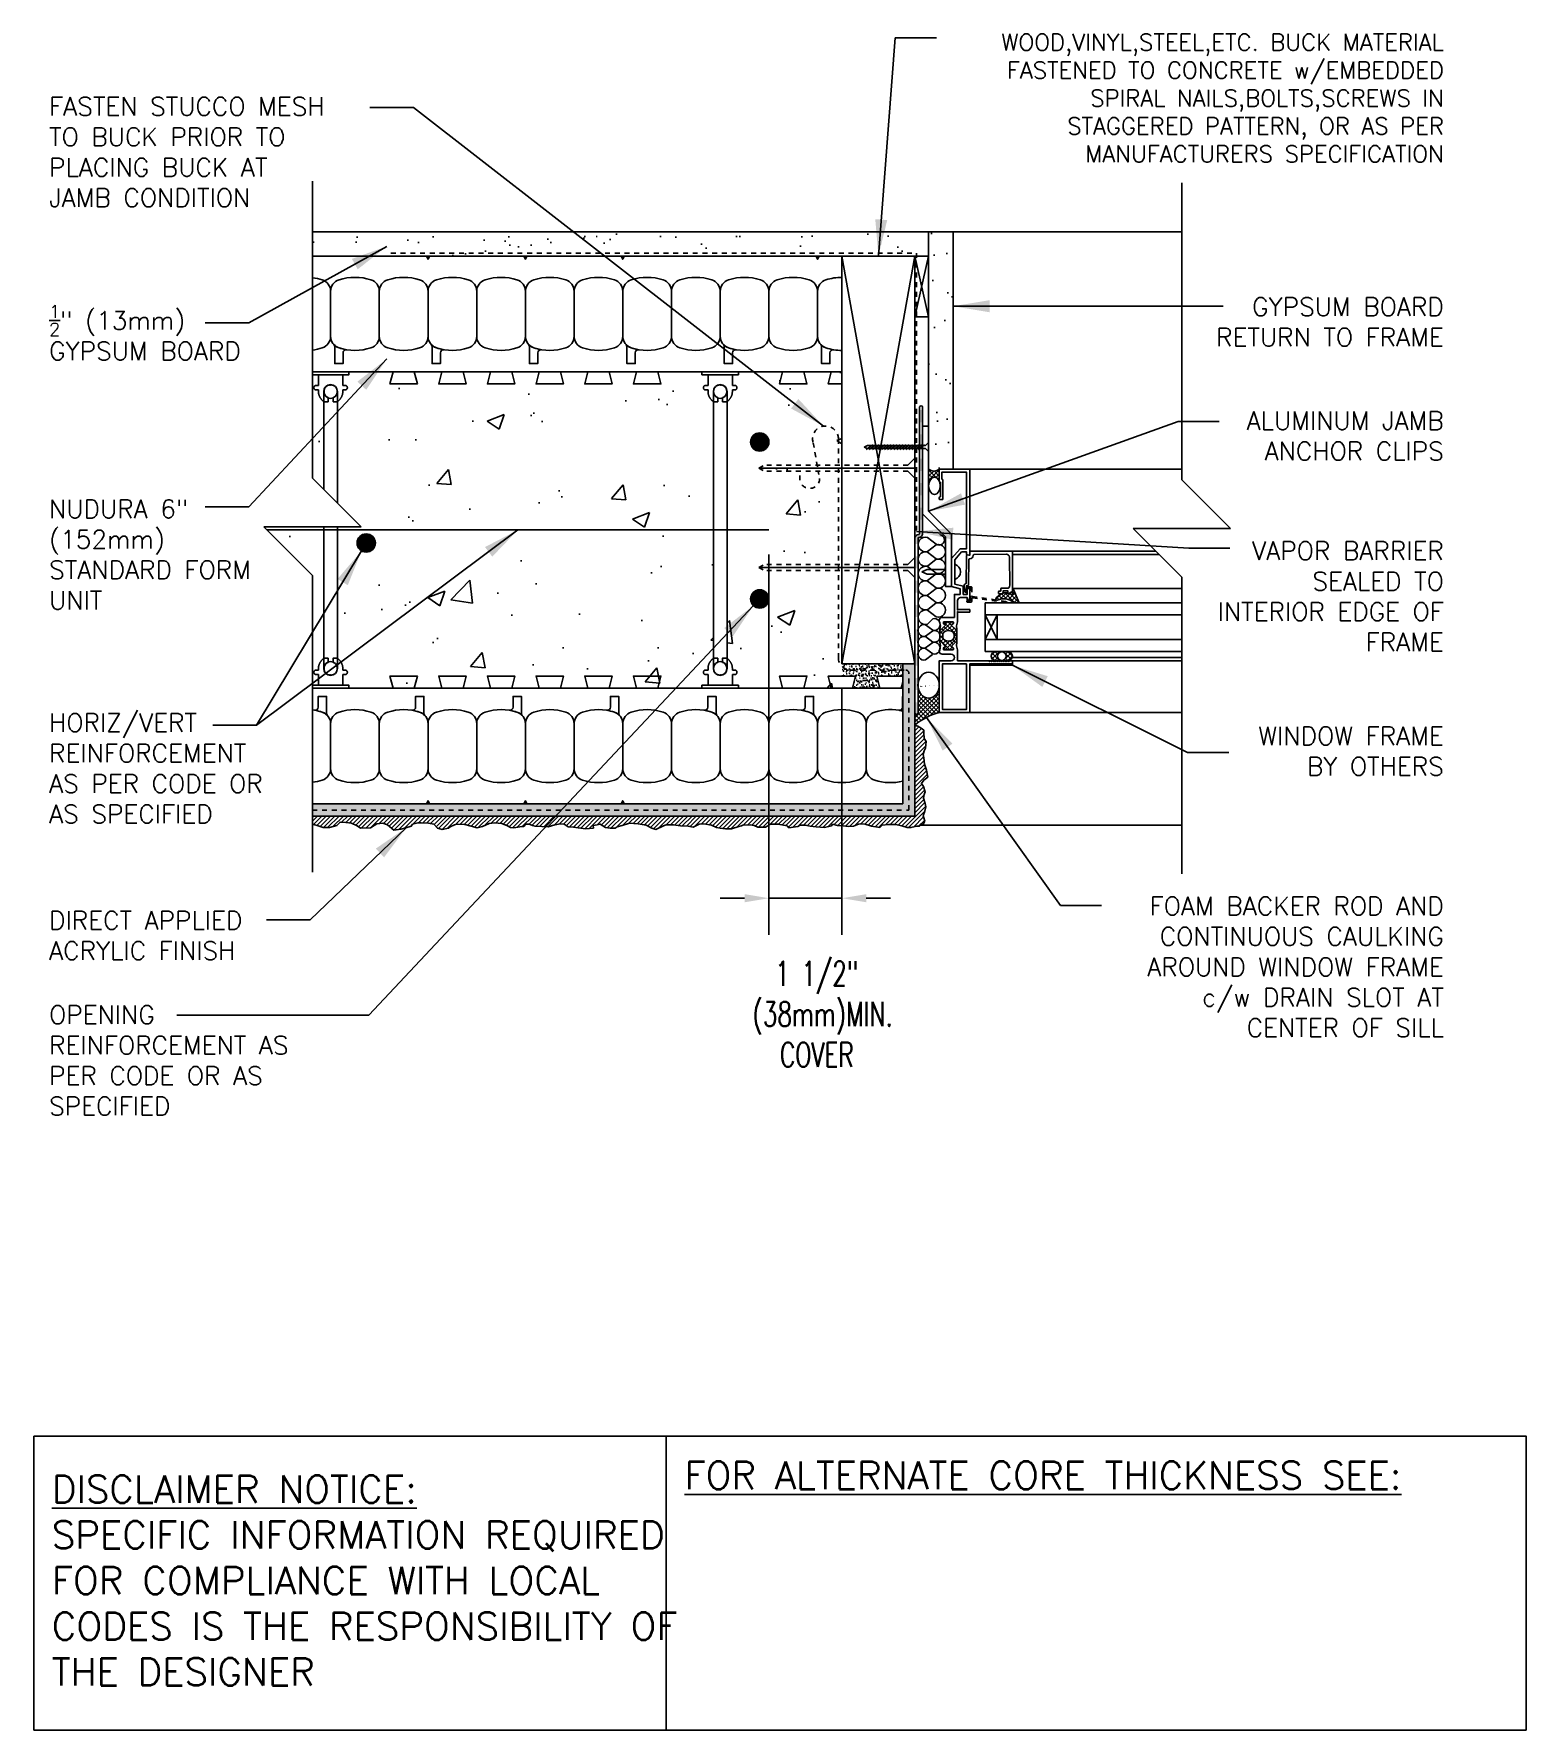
# Model space of a CAD drawing. Header units: inches. Extents: x 2884.7 to 2915.3, y 456.8 to 491.6.
import ezdxf

# ---------------------------------------------------------------- set-up
doc = ezdxf.new("R2010")
doc.units = ezdxf.units.IN
doc.header["$LTSCALE"] = 0.5
doc.header["$MEASUREMENT"] = 0
doc.linetypes.add('DASHED2', pattern=[0.375, 0.25, -0.125])
doc.linetypes.add('HIDDEN2', pattern=[0.1875, 0.125, -0.0625])
doc.layers.get('0').update_dxf_attribs({"linetype": 'CONTINUOUS'})
doc.layers.get('Defpoints').update_dxf_attribs({"linetype": 'CONTINUOUS'})
for name, color, linetype in [('HATCH', 12, 'CONTINUOUS'), ('LINE18', 9, 'CONTINUOUS'), ('line25', 2, 'CONTINUOUS'), ('LINE3', 3, 'CONTINUOUS'), ('LINE50', 5, 'CONTINUOUS'), ('LINE65', 3, 'CONTINUOUS'), ('LINE9', 9, 'CONTINUOUS'), ('TEXT', 4, 'CONTINUOUS')]:
    doc.layers.add(name, color=color, linetype=linetype)
doc.styles.add('DIM', font='romans.shx', dxfattribs={"width": 0.7})
doc.styles.get("Standard").update_dxf_attribs({"font": 'romans.shx'})
doc.dimstyles.new('ext_12', dxfattribs={"dimscale": 12, "dimtxt": 0.09375, "dimasz": 0.09375, "dimexe": 0.09375, "dimexo": 0.0625, "dimgap": 0.0625, "dimtad": 1, "dimdec": 1, "dimzin": 3, "dimdsep": 46, "dimlunit": 4, "dimtxsty": 'DIM', "dimcen": 0.09, "dimdle": 0.09375, "dimclrt": 4, "dimadec": 0, "dimazin": 0, "dimtfac": 1, "dimtdec": 1, "dimtmove": 2, "dimatfit": 3, "dimfxl": 0, "dimfrac": 2, "dimtolj": 1, "dimtzin": 0, "dimarcsym": 0})
doc.dimstyles.new('ext_8', dxfattribs={"dimscale": 8, "dimtxt": 0.09375, "dimasz": 0.09375, "dimexe": 0.09375, "dimexo": 0.0625, "dimgap": 0.0625, "dimtad": 1, "dimdec": 1, "dimzin": 3, "dimdsep": 46, "dimlunit": 4, "dimtxsty": 'DIM', "dimcen": 0.09, "dimdle": 0.09375, "dimclrt": 4, "dimadec": 0, "dimazin": 0, "dimtfac": 1, "dimtdec": 1, "dimtmove": 2, "dimatfit": 3, "dimfxl": 0, "dimfrac": 2, "dimtolj": 1, "dimtzin": 0, "dimarcsym": 0})
pattern_1 = [(37.50000000000001, (0, 0), (-0.003149667905480408, 0.09634118845065794), [0, -0.07600000000000001, 0, -0.085, 0, -0.08125]), (7.499999999999999, (0, 0), (0.08848883526338636, 0.141107303261487), [0, -0.041, 0, -0.0685, 0, -0.02625]), (327.5, (-0.0615, 0), (0.1557070930875748, 0.0002829526768482471), [0, -0.025, 0, -0.09000000000000001, 0, -0.1175]), (317.5, (-0.0615, 0), (0.1503063302286147, 0.04388377824671247), [0, -0.0125, 0, -0.059, 0, -0.0675])]

msp = doc.modelspace()

# ---------------------------------------------------------------- texts
at = {"layer": 'TEXT'}
for s, insert, char_height, width, attachment_point in [('{\\H0.9167x;WOOD,VINYL,STEEL,ETC. BUCK MATERIAL FASTENED TO CONCRETE w/EMBEDDED SPIRAL NAILS,BOLTS,SCREWS IN STAGGERED PATTERN, OR AS PER MANUFACTURERS SPECIFICATION}', (2913.630207164172, 490.2963027550152), 0.375, 10.73676153748738, 6), ('FASTEN STUCCO MESH TO BUCK PRIOR TO PLACING BUCK AT JAMB CONDITION', (2884.986800655591, 489.188280675814), 0.375, 6.322094998078683, 4), ('GYPSUM BOARD RETURN TO FRAME', (2913.630207164172, 486.2000364992653), 0.375, 5.518937217856092, 3), ('\\A1;{\\H0.7x;\\S1/2;}" (13mm) GYPSUM BOARD', (2884.986800655591, 485.4803927707483), 0.375, 4.766563968282753, 4), ('ALUMINUM JAMB ANCHOR CLIPS', (2913.630207164172, 483.8609683841505), 0.375, 4.597189194747443, 3), ('\\A1;NUDURA 6" (152mm) STANDARD FORM UNIT', (2884.986800655591, 480.923485210559), 0.375, 5.499418325927309, 4), ('VAPOR BARRIER SEALED TO INTERIOR EDGE OF FRAME', (2913.630207164172, 481.1892734372585), 0.375, 5.381265662903388, 3), ('HORIZ/VERT REINFORCEMENT AS PER CODE OR AS SPECIFIED', (2884.986800655591, 476.5337247041652), 0.375, 5.306727562066044, 4), (' {\\H0.52083x;WINDOW FRAME BY OTHERS}', (2913.630207164172, 477.3884381553493), 0.72, 4.955387761494876, 3), ('{\\H0.52083x;FOAM BACKER ROD AND CONTINUOUS CAULKING AROUND WINDOW FRAME c/w DRAIN SLOT AT CENTER OF SILL} ', (2913.630207164172, 473.8955274424001), 0.72, 7.070157079834644, 3), ('DIRECT APPLIED ACRYLIC FINISH', (2884.986800655591, 473.1019484705499), 0.375, 6.322094998078683, 4), ('\\A1;OPENING REINFORCEMENT AS PER CODE OR AS SPECIFIED', (2884.986800655591, 470.5373035048581), 0.375, 6.322094998078683, 4), ('{\\LFOR ALTERNATE CORE THICKNESS SEE:}', (2898.033390050183, 462.0182259779881), 0.5625, 23.33295210344748, 4), ('{\\LDISCLAIMER NOTICE:}\\PSPECIFIC INFORMATION REQUIRED FOR COMPLIANCE WITH LOCAL CODES IS THE RESPONSIBILITY OF THE DESIGNER', (2885.041422554403, 459.8591184253282), 0.5625, 14.00235015036683, 4)]:
    msp.add_mtext(s, dxfattribs=dict(at, insert=insert, char_height=char_height, width=width, attachment_point=attachment_point))

# ---------------------------------------------------------------- blocks, each defined once
blk = doc.blocks.new('WEB_6_CENTRE_TOP')
for p, q in [((5.688000016345484, 0.140625), (4.440892098500626e-16, 0.140625)), ((5.688000016345484, -0.140625), (4.440892098500626e-16, -0.140625))]:
    blk.add_line(p, q)
for centre in [(4.440892098500626e-16, 0), (5.688000016345484, 0)]:
    blk.add_circle(centre, 0.140625)
blk = doc.blocks.new('Connector')
blk.add_point((0.2709174698770802, 1.661931555041463e-06))
at = {"layer": 'LINE9'}
for p, q in [((-3.258168725484012e-05, 0.3749992150000656), (3.258168725484012e-05, -0.3749992150000656)), ((0.06241786328238064, -0.3749992148524877), (0.06241786328238064, 0.3749992443783929)), ((0.2812174256824029, 0.2499994843784696), (0.06241786620012491, 0.2499994843784696))]:
    blk.add_line(p, q, dxfattribs=at)
for points, weights in [([(0.007417973282404233, 0.3749992443784497), (0.003675450510719713, 0.3749992443784497), (-3.25743263793754e-05, 0.3749992443784497)], [1, 0.9725870691378072, 0.9503054881147847]), ([(0.3272173336824018, 0.3434992873784556), (0.3081635517900478, 0.3434992873783988), (0.2812174256824314, 0.3165531612708667), (0.2812174256824029, 0.2974993793784568)], [1, 0.85355339, 0.85355339, 1]), ([(0.3280923319323996, 0.3434992873784556), (0.3272173336824302, 0.3434992873784556), (0.3272173336824018, 0.3434992873784556)], [1, 0.70710678, 1]), ([(0.3749672381823963, 0.2974993793784568), (0.3749672381823964, 0.3165531612708667), (0.3480211220747584, 0.3434992873783988), (0.3289673301823974, 0.3434992873784556)], [1, 0.85355339, 0.85355339, 1]), ([(0.4059171863186535, 0.2499994812478752), (0.5456119710193006, 0.2499994818511543), (0.6188283582062053, 0.1310289191654936)], [0.9584044154091053, 0.794674173519109, 0.86465157111261]), ([(0.6188283615153448, 0.05237709487580038), (0.6117085634233241, 0.04899987637845172), (0.6038283904591744, 0.04899987637845173)], [0.8361502417800951, 0.892081430621068, 1]), ([(0.2812174256824029, -0.2974993806216669), (0.2812174256824314, -0.3165531625140199), (0.3081635517900478, -0.3434992886216657), (0.3272173336824018, -0.3434992886216657)], [1, 0.85355339, 0.85355339, 1]), ([(0.3272173336824018, -0.3434992886216657), (0.2812174256824029, -0.3434992886216657), (0.2812174256824029, -0.2974993806216669)], [1, 0.70710678, 1]), ([(0.3289673301823974, -0.3434992886216657), (0.3480211120747487, -0.3434992886216657), (0.3749672381823964, -0.3165531625140199), (0.3749672381823963, -0.2974993806216669)], [1, 0.85355339, 0.85355339, 1]), ([(0.3749672381823963, -0.2974993806216669), (0.3749672381823963, -0.3434992886216657), (0.3289673301823974, -0.3434992886216657)], [1, 0.70710678, 1]), ([(0.6188283613946357, -0.131028911892309), (0.5456119750629149, -0.2499994738277503), (0.4059171864701652, -0.2499994726211348)], [0.8646515744283529, 0.7946741696858824, 0.9584044151948177]), ([(0.6038283904591744, -0.0489998776216619), (0.6117085625107617, -0.048999877621605), (0.6188283599457839, -0.05237709537464598)], [1, 0.892081441770365, 0.8361502533368361]), ([(-3.257432646819325e-05, -0.3749992256215302), (0.003675450510687739, -0.374999225621644), (0.007417973282404233, -0.374999225621644)], [0.9503054881146419, 0.9725870691377194, 1])]:
    blk.add_rational_spline(points, weights, degree=2, dxfattribs=at)
for points, degree in [([(-3.257431322012394e-05, 0.3749992150000656), (0.002445673934634129, 0.3749992149990992), (0.004938010751889266, 0.3749992149986445), (0.007417973282404233, 0.3749992149986445)], 3), ([(0.007417973282404233, 0.3749992149986445), (0.02144967107233597, 0.3749992149986445), (0.05068376975444622, 0.3749992150304199), (0.06241786328238064, 0.3749992151096597), (0.06241786328238064, 0.3749992151476311)], 3), ([(0.2812174256824029, 0.2499994843784696), (0.2812174256824029, 0.2974993793784568)], 1), ([(0.3272173336824018, 0.3434992873784556), (0.3272173336824018, 0.3434992873784556), (0.3276798538016727, 0.3434992873784556), (0.3280923319323996, 0.3434992873784556)], 3), ([(0.3280923319323996, 0.3434992873784556), (0.3285048100631265, 0.3434992873784556), (0.3289673301823974, 0.3434992873784556), (0.3289673301823974, 0.3434992873784556)], 3), ([(0.3749672381823963, 0.2499994843784127), (0.3749672381823963, 0.2974993793784568)], 1), ([(0.4059171862823838, 0.2499994843784127), (0.3749672381824247, 0.2499994843784127)], 1), ([(0.6038283904591744, 0.04899987637845173), (0.5317104146954286, 0.04899987637845173)], 1), ([(0.6038283904591744, 0.04899987511755102), (0.6089535437752751, 0.04899987429752786), (0.6141977466683137, 0.05018059706043845), (0.6188283630154707, 0.05237709171308937)], 3), ([(0.6188283604591653, 0.1310289223200191), (0.6188283604591653, 0.05237707962402895)], 1), ([(0.06241786328238064, -0.2499994756216148), (0.2812174256824029, -0.249999475621615)], 1), ([(0.2812174256824029, -0.2974993806216669), (0.2812174256824029, -0.249999475621615)], 1), ([(0.2812174256824029, -0.249999475621615), (0.2812174256824029, -0.2974993806216669)], 1), ([(0.3280923319323996, -0.3434992886216657), (0.3276798538016443, -0.3434992886216657), (0.3272173336824018, -0.3434992886216657), (0.3272173336824018, -0.3434992886216657)], 3), ([(0.3289673301823974, -0.3434992886216657), (0.3289673301823974, -0.3434992886216657), (0.3285048100631265, -0.3434992886216657), (0.3280923319323996, -0.3434992886216657)], 3), ([(0.3749672381823963, -0.2499994756216717), (0.3749672381823963, -0.2974993806216669)], 1), ([(0.3749672381823963, -0.2974993806216669), (0.3749672381823963, -0.2499994756216717)], 1), ([(0.4059171862823838, -0.2499994756216717), (0.3749672381750919, -0.2499994756216717)], 1), ([(0.5317104146954286, -0.0489998776216619), (0.6038283904591744, -0.0489998776216619)], 1), ([(0.6038283904591744, -0.04899987608649169), (0.579789061094008, -0.0489998776216619), (0.5557497317288416, -0.0489998776216619), (0.5317104023636752, -0.04899988870317272)], 3), ([(0.6188283630154707, -0.05237709086724705), (0.6141977462140495, -0.05018059748231805), (0.6089535436424036, -0.04899987508798019), (0.6038283904591744, -0.04899987608649169)], 3), ([(0.6188283604591653, -0.05237709086724705), (0.6188283604591653, -0.1310289135632782)], 1), ([(0.007417973282404233, -0.3749992150014743), (0.004938010753196664, -0.3749992150014743), (0.002445673934946768, -0.3749992150010196), (-3.257431313485881e-05, -0.3749992150000532)], 3), ([(0.06241786328238064, -0.3749992148524877), (0.06241786328238064, -0.3749992148905159), (0.05068376975444622, -0.3749992149696988), (0.02144967107233597, -0.3749992150014743), (0.007417973282404233, -0.3749992150014743)], 3)]:
    blk.add_open_spline(points, degree=degree, dxfattribs=at)
for points, weights, knots in [([(0.06241786730985413, 0.3749992443783931), (0.06241786854196008, 0.3749992443784498), (0.04630877539782219, 0.3749992443784497), (0.03019967615492369, 0.3749992443785634), (0.007417973835350365, 0.3749992443785634)], [0.8687188585685339, 0.861102746415096, 1, 0.8611027342883395, 0.8687188598984209], [0, 0, 0, 0.4999999781731538, 0.4999999781731538, 1, 1, 1]), ([(0.5317104048302843, 0.04899987390064713), (0.4716783751912068, 0.2031150203294549), (0.332712202692651, 0.1134281874892683), (0.1569597641982092, 4.346083437578585e-09), (0.3327122026926226, -0.1134281887647656), (0.4716783699598199, -0.2031150182285097), (0.5317104030229416, -0.04899987134177148)], [0.899508922285991, 0.5997182152975012, 1, 0.54226024, 1, 0.5997182243345061, 0.8995089087494773], [0, 0, 0, 0.3181123135056626, 0.3181123135056626, 0.6818876936762344, 0.6818876936762344, 1, 1, 1]), ([(0.007417973035650509, -0.374999225621758), (0.03019967149134928, -0.374999225621644), (0.04630876560347374, -0.374999225621644), (0.06241785921338838, -0.3749992256216439), (0.0624178606516388, -0.3749992256217576)], [0.8687188593189243, 0.8611027395725566, 1, 0.8611027429575047, 0.8687188589477123], [0, 0, 0, 0.5000000060925393, 0.5000000060925393, 1, 1, 1])]:
    blk.add_rational_spline(points, weights, degree=2, knots=knots, dxfattribs=at)
for points, knots in [([(0.4059171862823838, 0.2499994713335302), (0.4059171862823838, 0.249999470863473), (0.4059171862823838, 0.2499994703934158), (0.4059171862823838, 0.2499994699233586), (0.4059171862823838, 0.2499994699233587), (0.4059171862823838, 0.2499994713335302), (0.4059171862823838, 0.2499994713335302)], [0, 0, 0, 0, 1, 1, 1, 1.000000001410172, 1.000000001410172, 1.000000001410172, 1.000000001410172]), ([(0.4059171862823838, 0.2499994781284788), (0.4059171862823838, 0.2499994777493332), (0.4059171862823838, 0.2499994773701876), (0.4059171862823838, 0.249999476991042), (0.4059171862823838, 0.249999476991042), (0.4059171862823838, 0.2499994781284788), (0.4059171862823838, 0.2499994781284788)], [0, 0, 0, 0, 1, 1, 1, 1.000000001137437, 1.000000001137437, 1.000000001137437, 1.000000001137437]), ([(0.4059171862823838, 0.2499994642658469), (0.4059171862823838, 0.2499994638867392), (0.4059171862823838, 0.2499994635076314), (0.4059171862823838, 0.2499994631285237), (0.4059171862823838, 0.2499994631285238), (0.4059171862823838, 0.2499994642658469), (0.4059171862823838, 0.2499994642658469)], [0, 0, 0, 0, 1, 1, 1, 1.000000001137323, 1.000000001137323, 1.000000001137323, 1.000000001137323]), ([(0.4059171862943758, 0.2499994704144855), (0.4059171862943758, 0.249999471035102), (0.4059171862943758, 0.2499994716557185), (0.4059171862943758, 0.249999472276335), (0.4059171862943758, 0.249999472276335), (0.4059171862943758, 0.2499994704144855), (0.4059171862943758, 0.2499994704144855)], [0, 0, 0, 0, 1, 1, 1, 1.00000000186185, 1.00000000186185, 1.00000000186185, 1.00000000186185]), ([(0.4059171862944932, 0.2499994614427751), (0.4059171862944932, 0.2499994619433193), (0.4059171862944932, 0.2499994624438635), (0.4059171862944932, 0.2499994629444077), (0.4059171862944932, 0.2499994629444077), (0.4059171862944932, 0.2499994614427751), (0.4059171862944932, 0.2499994614427751)], [0, 0, 0, 0, 1, 1, 1, 1.000000001501633, 1.000000001501633, 1.000000001501633, 1.000000001501633]), ([(0.4059171862943742, 0.249999479746242), (0.4059171862943742, 0.249999480246919), (0.4059171862943742, 0.249999480747596), (0.4059171862943742, 0.249999481248273), (0.4059171862943742, 0.249999481248273), (0.4059171862943742, 0.249999479746242), (0.4059171862943742, 0.249999479746242)], [0, 0, 0, 0, 1, 1, 1, 1.000000001502031, 1.000000001502031, 1.000000001502031, 1.000000001502031]), ([(0.4059171862823838, 0.2499994543785026), (0.4059171862823838, 0.2499994541257389), (0.4059171862823838, 0.2499994538729752), (0.4059171862823838, 0.2499994536202115), (0.4059171862823838, 0.2499994536202114), (0.4059171862823838, 0.2499994543785026), (0.4059171862823838, 0.2499994543785026)], [0, 0, 0, 0, 1, 1, 1, 1.000000000758291, 1.000000000758291, 1.000000000758291, 1.000000000758291]), ([(0.4059171869207354, 0.2499994597462267), (0.4059171869207354, 0.2499994602468277), (0.4059171869207354, 0.2499994607474287), (0.4059171869207354, 0.2499994612480297), (0.4059171869207354, 0.2499994612480298), (0.4059171869207354, 0.2499994597462267), (0.4059171869207354, 0.2499994597462267)], [0, 0, 0, 0, 1, 1, 1, 1.000000001501803, 1.000000001501803, 1.000000001501803, 1.000000001501803]), ([(0.4059171869207906, 0.2499994504141859), (0.4059171869207728, 0.249999451034878), (0.4059171869207551, 0.2499994516555702), (0.4059171869207373, 0.2499994522762624), (0.4059171869207372, 0.2499994522762625), (0.4059171869207906, 0.2499994504141859), (0.4059171869207906, 0.2499994504141859)], [0, 0, 0, 0, 1, 1, 1, 1.000000001862076, 1.000000001862076, 1.000000001862076, 1.000000001862076]), ([(0.4059171862823838, 0.2499994498485369), (0.4059171862823838, 0.2499994495351781), (0.4059171862823838, 0.2499994492218193), (0.4059171862823838, 0.2499994489084605), (0.4059171862823838, 0.2499994489084604), (0.4059171862823838, 0.2499994498485369), (0.4059171862823838, 0.2499994498485369)], [0, 0, 0, 0, 1, 1, 1, 1.000000000940076, 1.000000000940076, 1.000000000940076, 1.000000000940076]), ([(0.4059171862823838, 0.2499994298485779), (0.4059171862823838, 0.2499994295352191), (0.4059171862823838, 0.2499994292218603), (0.4059171862823838, 0.2499994289085015), (0.4059171862823838, 0.2499994289085014), (0.4059171862823838, 0.2499994298485779), (0.4059171862823838, 0.2499994298485779)], [0, 0, 0, 0, 1, 1, 1, 1.000000000940076, 1.000000000940076, 1.000000000940076, 1.000000000940076]), ([(0.4059171862823838, 0.24999942513677), (0.4059171862823838, 0.2499994248840442), (0.4059171862823838, 0.2499994246313184), (0.4059171862823838, 0.2499994243785925), (0.4059171862823838, 0.2499994243785925), (0.4059171862823838, 0.24999942513677), (0.4059171862823838, 0.24999942513677)], [0, 0, 0, 0, 1, 1, 1, 1.000000000758178, 1.000000000758178, 1.000000000758178, 1.000000000758178]), ([(0.4059171862823838, 0.2499994343784868), (0.4059171862823838, 0.2499994341257609), (0.4059171862823838, 0.2499994338730351), (0.4059171862823838, 0.2499994336203092), (0.4059171862823838, 0.2499994336203092), (0.4059171862823838, 0.2499994343784868), (0.4059171862823838, 0.2499994343784868)], [0, 0, 0, 0, 1, 1, 1, 1.000000000758178, 1.000000000758178, 1.000000000758178, 1.000000000758178]), ([(0.4059171862823838, 0.2499994451367859), (0.4059171862823838, 0.2499994448840222), (0.4059171862823838, 0.2499994446312585), (0.4059171862823838, 0.2499994443784948), (0.4059171862823838, 0.2499994443784947), (0.4059171862823838, 0.2499994451367859), (0.4059171862823838, 0.2499994451367859)], [0, 0, 0, 0, 1, 1, 1, 1.000000000758291, 1.000000000758291, 1.000000000758291, 1.000000000758291]), ([(0.4059171869023155, 0.249999440436631), (0.4059171869023827, 0.249999440716566), (0.4059171869024499, 0.249999440996501), (0.405917186902517, 0.249999441276436), (0.4059171869025171, 0.249999441276436), (0.4059171869023155, 0.249999440436631), (0.4059171869023155, 0.249999440436631)], [0, 0, 0, 0, 1, 1, 1, 1.000000000839805, 1.000000000839805, 1.000000000839805, 1.000000000839805]), ([(0.4059171869023155, 0.2499994352179503), (0.4059171869023155, 0.2499994355650362), (0.4059171869023155, 0.2499994359121221), (0.4059171869023155, 0.249999436259208), (0.4059171869023155, 0.249999436259208), (0.4059171869023155, 0.2499994352179503), (0.4059171869023155, 0.2499994352179503)], [0, 0, 0, 0, 1, 1, 1, 1.000000001041258, 1.000000001041258, 1.000000001041258, 1.000000001041258]), ([(0.4059171869023155, 0.2499994302006659), (0.4059171869023155, 0.2499994304806766), (0.4059171869023155, 0.2499994307606873), (0.4059171869023155, 0.2499994310406979), (0.4059171869023155, 0.2499994310406979), (0.4059171869023155, 0.2499994302006659), (0.4059171869023155, 0.2499994302006659)], [0, 0, 0, 0, 1, 1, 1, 1.000000000840032, 1.000000000840032, 1.000000000840032, 1.000000000840032]), ([(0.4059171869207354, 0.2499994414427026), (0.4059171869207354, 0.2499994419432847), (0.4059171869207354, 0.2499994424438668), (0.4059171869207354, 0.2499994429444489), (0.4059171869207354, 0.2499994429444489), (0.4059171869207354, 0.2499994414427026), (0.4059171869207354, 0.2499994414427026)], [0, 0, 0, 0, 1, 1, 1, 1.000000001501746, 1.000000001501746, 1.000000001501746, 1.000000001501746]), ([(0.4059171862823838, 0.2499994138336836), (0.4059171862823838, 0.2499994133636264), (0.4059171862823838, 0.2499994128935692), (0.4059171862823838, 0.249999412423512), (0.4059171862823838, 0.249999412423512), (0.4059171862823838, 0.2499994138336836), (0.4059171862823838, 0.2499994138336836)], [0, 0, 0, 0, 1, 1, 1, 1.000000001410172, 1.000000001410172, 1.000000001410172, 1.000000001410172]), ([(0.4059171862823838, 0.2499994096882067), (0.4059171862823838, 0.2499994089141509), (0.4059171862823838, 0.2499994081400951), (0.4059171862823838, 0.2499994073660393), (0.4059171862823838, 0.2499994073660394), (0.4059171862823838, 0.2499994096882067), (0.4059171862823838, 0.2499994096882067)], [0, 0, 0, 0, 1, 1, 1, 1.000000002322167, 1.000000002322167, 1.000000002322167, 1.000000002322167]), ([(0.4059171862823838, 0.2499994190031378), (0.4059171862823838, 0.2499994182290819), (0.4059171862823838, 0.2499994174550262), (0.4059171862823838, 0.2499994166809704), (0.4059171862823838, 0.2499994166809704), (0.4059171862823838, 0.2499994190031378), (0.4059171862823838, 0.2499994190031378)], [0, 0, 0, 0, 1, 1, 1, 1.000000002322167, 1.000000002322167, 1.000000002322167, 1.000000002322167]), ([(0.4059171869023466, 0.2499994200135868), (0.4059171869023277, 0.2499994202647587), (0.4059171869023088, 0.2499994205159306), (0.4059171869022898, 0.2499994207671025), (0.4059171869022897, 0.2499994207671026), (0.4059171869023466, 0.2499994200135868), (0.4059171869023466, 0.2499994200135868)], [0, 0, 0, 0, 1, 1, 1, 1.000000000753516, 1.000000000753516, 1.000000000753516, 1.000000000753516]), ([(0.4059171869023483, 0.2499994158456562), (0.4059171869023667, 0.2499994161569498), (0.405917186902385, 0.2499994164682434), (0.4059171869024033, 0.2499994167795369), (0.4059171869024034, 0.2499994167795369), (0.4059171869023483, 0.2499994158456562), (0.4059171869023483, 0.2499994158456562)], [0, 0, 0, 0, 1, 1, 1, 1.000000000933881, 1.000000000933881, 1.000000000933881, 1.000000000933881]), ([(0.4059171869024603, 0.2499994118581473), (0.4059171869024603, 0.2499994121092815), (0.4059171869024603, 0.2499994123604158), (0.4059171869024603, 0.24999941261155), (0.4059171869024603, 0.24999941261155), (0.4059171869024603, 0.2499994118581473), (0.4059171869024603, 0.2499994118581473)], [0, 0, 0, 0, 1, 1, 1, 1.000000000753403, 1.000000000753403, 1.000000000753403, 1.000000000753403]), ([(0.5317104146954286, 0.04899987637845173), (0.5317104146954286, 0.04899987304511576), (0.5317104146954286, 0.04899986971177979), (0.5317104146954286, 0.04899986637844381), (0.5317104146954286, 0.0489998663784438), (0.5317104146954286, 0.04899987637845173), (0.5317104146954286, 0.04899987637845173)], [0, 0, 0, 0, 1, 1, 1, 1.000000010000008, 1.000000010000008, 1.000000010000008, 1.000000010000008]), ([(0.5317104146954286, 0.04899985637849271), (0.5317104146954286, 0.04899985304515674), (0.5317104146954286, 0.04899984971182077), (0.5317104146954286, 0.04899984637848479), (0.5317104146954286, 0.04899984637848478), (0.5317104146954286, 0.04899985637849271), (0.5317104146954286, 0.04899985637849271)], [0, 0, 0, 0, 1, 1, 1, 1.000000010000008, 1.000000010000008, 1.000000010000008, 1.000000010000008]), ([(0.5317104052942073, 0.04899986408890453), (0.5317104052942073, 0.04899986696239621), (0.5317104052942073, 0.04899986983588789), (0.5317104052942073, 0.04899987270937956), (0.5317104052942073, 0.04899987270937955), (0.5317104052942073, 0.04899986408890453), (0.5317104052942073, 0.04899986408890453)], [0, 0, 0, 0, 1, 1, 1, 1.000000008620475, 1.000000008620475, 1.000000008620475, 1.000000008620475]), ([(0.5317103998444601, 0.04899984198357901), (0.5317103998444601, 0.04899984485705174), (0.5317103998444601, 0.04899984773052446), (0.5317103998444601, 0.04899985060399718), (0.5317103998444601, 0.04899985060399716), (0.5317103998444601, 0.04899984198357901), (0.5317103998444601, 0.04899984198357901)], [0, 0, 0, 0, 1, 1, 1, 1.000000008620418, 1.000000008620418, 1.000000008620418, 1.000000008620418]), ([(0.531710395023997, 0.0489999167595049), (0.531710395023997, 0.04899991933610339), (0.531710395023997, 0.04899992191270189), (0.531710395023997, 0.04899992448930039), (0.531710395023997, 0.04899992448930039), (0.531710395023997, 0.0489999167595049), (0.531710395023997, 0.0489999167595049)], [0, 0, 0, 0, 1, 1, 1, 1.000000007729795, 1.000000007729795, 1.000000007729795, 1.000000007729795]), ([(0.5317103995546741, 0.04899991800994644), (0.5317103995546741, 0.0489999212636827), (0.5317103995546741, 0.04899992451741893), (0.5317103995546741, 0.04899992777115518), (0.5317103995546741, 0.04899992777115517), (0.5317103995546741, 0.04899991800994644), (0.5317103995546741, 0.04899991800994644)], [0, 0, 0, 0, 1, 1, 1, 1.000000009761209, 1.000000009761209, 1.000000009761209, 1.000000009761209]), ([(0.5317103976323132, 0.04899991721720811), (0.5317103976323132, 0.04899992052896254), (0.5317103976323132, 0.04899992384071696), (0.5317103976323132, 0.04899992715247139), (0.5317103976323132, 0.04899992715247137), (0.5317103976323132, 0.04899991721720811), (0.5317103976323132, 0.04899991721720811)], [0, 0, 0, 0, 1, 1, 1, 1.000000009935263, 1.000000009935263, 1.000000009935263, 1.000000009935263]), ([(0.5317104041095337, 0.04899991730901024), (0.5317104041095337, 0.04899992056278436), (0.5317104041095337, 0.0489999238165585), (0.5317104041095337, 0.04899992707033263), (0.5317104041095337, 0.04899992707033263), (0.5317104041095337, 0.04899991730901024), (0.5317104041095337, 0.04899991730901024)], [0, 0, 0, 0, 1, 1, 1, 1.000000009761322, 1.000000009761322, 1.000000009761322, 1.000000009761322]), ([(0.5317104146954286, 0.04899983637853369), (0.5317104146954286, 0.04899983304519772), (0.5317104146954286, 0.04899982971186174), (0.5317104146954286, 0.04899982637852577), (0.5317104146954286, 0.04899982637852576), (0.5317104146954286, 0.04899983637853369), (0.5317104146954286, 0.04899983637853369)], [0, 0, 0, 0, 1, 1, 1, 1.000000010000008, 1.000000010000008, 1.000000010000008, 1.000000010000008]), ([(0.5317104146954286, 0.04899981586203852), (0.5317104146954286, 0.04899981287305998), (0.5317104146954286, 0.04899980988408144), (0.5317104146954286, 0.04899980689510289), (0.5317104146954286, 0.04899980689510288), (0.5317104146954286, 0.04899981586203852), (0.5317104146954286, 0.04899981586203852)], [0, 0, 0, 0, 1, 1, 1, 1.000000008966936, 1.000000008966936, 1.000000008966936, 1.000000008966936]), ([(0.6038283904591744, 0.04899987637845173), (0.6038283904591744, 0.04899987304511576), (0.6038283904591744, 0.04899986971177979), (0.6038283904591744, 0.04899986637844381), (0.6038283904591744, 0.0489998663784438), (0.6038283904591744, 0.04899987637845173), (0.6038283904591744, 0.04899987637845173)], [0, 0, 0, 0, 1, 1, 1, 1.000000010000008, 1.000000010000008, 1.000000010000008, 1.000000010000008]), ([(0.6038283904591744, 0.04899985637849271), (0.6038283904591744, 0.04899985304515674), (0.6038283904591744, 0.04899984971182077), (0.6038283904591744, 0.04899984637848479), (0.6038283904591744, 0.04899984637848478), (0.6038283904591744, 0.04899985637849271), (0.6038283904591744, 0.04899985637849271)], [0, 0, 0, 0, 1, 1, 1, 1.000000010000008, 1.000000010000008, 1.000000010000008, 1.000000010000008]), ([(0.6038283904591744, 0.04899983637853369), (0.6038283904591744, 0.04899983304519772), (0.6038283904591744, 0.04899982971186174), (0.6038283904591744, 0.04899982637852577), (0.6038283904591744, 0.04899982637852576), (0.6038283904591744, 0.04899983637853369), (0.6038283904591744, 0.04899983637853369)], [0, 0, 0, 0, 1, 1, 1, 1.000000010000008, 1.000000010000008, 1.000000010000008, 1.000000010000008]), ([(0.6038283904591744, 0.04899981586203852), (0.6038283904591744, 0.04899981287305998), (0.6038283904591744, 0.04899980988408144), (0.6038283904591744, 0.04899980689510289), (0.6038283904591744, 0.04899980689510288), (0.6038283904591744, 0.04899981586203852), (0.6038283904591744, 0.04899981586203852)], [0, 0, 0, 0, 1, 1, 1, 1.000000008966936, 1.000000008966936, 1.000000008966936, 1.000000008966936]), ([(0.6188283582062333, 0.1310289191656072), (0.6188283582062333, 0.131028914734928), (0.6188283582062333, 0.1310289103042488), (0.6188283582062333, 0.1310289058735695), (0.6188283582062333, 0.1310289058735696), (0.6188283582062333, 0.1310289191656072), (0.6188283582062333, 0.1310289191656072)], [0, 0, 0, 0, 1, 1, 1, 1.000000013292038, 1.000000013292038, 1.000000013292038, 1.000000013292038]), ([(0.6188283574903464, 0.1310288803306951), (0.6188283574903464, 0.1310288760772916), (0.6188283574903464, 0.131028871823888), (0.6188283574903464, 0.1310288675704844), (0.6188283574903464, 0.1310288675704844), (0.6188283574903464, 0.1310288803306951), (0.6188283574903464, 0.1310288803306951)], [0, 0, 0, 0, 1, 1, 1, 1.000000012760211, 1.000000012760211, 1.000000012760211, 1.000000012760211]), ([(0.6188283575188258, 0.1310289002827351), (0.6188283575187972, 0.131028895852018), (0.6188283575187684, 0.1310288914213008), (0.6188283575187397, 0.1310288869905837), (0.6188283575187397, 0.1310288869905837), (0.6188283575188258, 0.1310289002827351), (0.6188283575188258, 0.1310289002827351)], [0, 0, 0, 0, 1, 1, 1, 1.000000013292151, 1.000000013292151, 1.000000013292151, 1.000000013292151]), ([(0.6188283575901625, 0.1310288596646449), (0.6188283575901625, 0.1310288566949931), (0.6188283575901625, 0.1310288537253413), (0.6188283575901625, 0.1310288507556896), (0.6188283575901625, 0.1310288507556895), (0.6188283575901625, 0.1310288596646449), (0.6188283575901625, 0.1310288596646449)], [0, 0, 0, 0, 1, 1, 1, 1.000000008908955, 1.000000008908955, 1.000000008908955, 1.000000008908955]), ([(0.4059171857033199, -0.2499993712568136), (0.4059171857033293, -0.2499993715080616), (0.4059171857033387, -0.2499993717593096), (0.4059171857033482, -0.2499993720105576), (0.4059171857033483, -0.2499993720105576), (0.4059171857033199, -0.2499993712568136), (0.4059171857033199, -0.2499993712568136)], [0, 0, 0, 0, 1, 1, 1, 1.000000000753744, 1.000000000753744, 1.000000000753744, 1.000000000753744]), ([(0.4059171853898016, -0.2499993670887124), (0.4059171853898396, -0.249999367400158), (0.4059171853898776, -0.2499993677116035), (0.4059171853899156, -0.249999368023049), (0.4059171853899156, -0.2499993680230489), (0.4059171853898016, -0.2499993670887124), (0.4059171853898016, -0.2499993670887124)], [0, 0, 0, 0, 1, 1, 1, 1.000000000934337, 1.000000000934337, 1.000000000934337, 1.000000000934337]), ([(0.4059171850899226, -0.2499993631013747), (0.4059171850899226, -0.2499993633524899), (0.4059171850899226, -0.2499993636036052), (0.4059171850899226, -0.2499993638547204), (0.4059171850899226, -0.2499993638547204), (0.4059171850899226, -0.2499993631013747), (0.4059171850899226, -0.2499993631013747)], [0, 0, 0, 0, 1, 1, 1, 1.000000000753346, 1.000000000753346, 1.000000000753346, 1.000000000753346]), ([(0.4059171857419166, -0.2499993916799719), (0.405917185741936, -0.2499993919598687), (0.4059171857419555, -0.2499993922397655), (0.4059171857419749, -0.2499993925196624), (0.4059171857419749, -0.2499993925196623), (0.4059171857419166, -0.2499993916799719), (0.4059171857419166, -0.2499993916799719)], [0, 0, 0, 0, 1, 1, 1, 1.00000000083969, 1.00000000083969, 1.00000000083969, 1.00000000083969]), ([(0.4059171853898016, -0.2499993864611199), (0.4059171853898016, -0.2499993868081491), (0.4059171853898016, -0.2499993871551782), (0.4059171853898016, -0.2499993875022073), (0.4059171853898016, -0.2499993875022073), (0.4059171853898016, -0.2499993864611199), (0.4059171853898016, -0.2499993864611199)], [0, 0, 0, 0, 1, 1, 1, 1.000000001041087, 1.000000001041087, 1.000000001041087, 1.000000001041087]), ([(0.4059171850513268, -0.2499993814438358), (0.4059171850513268, -0.2499993817238466), (0.4059171850513268, -0.2499993820038574), (0.4059171850513268, -0.2499993822838681), (0.4059171850513268, -0.2499993822838682), (0.4059171850513268, -0.2499993814438358), (0.4059171850513268, -0.2499993814438358)], [0, 0, 0, 0, 1, 1, 1, 1.000000000840032, 1.000000000840032, 1.000000000840032, 1.000000000840032]), ([(0.405917185133978, -0.2499994309896403), (0.405917185133978, -0.2499994314901845), (0.405917185133978, -0.2499994319907287), (0.405917185133978, -0.2499994324912729), (0.405917185133978, -0.249999432491273), (0.405917185133978, -0.2499994309896403), (0.405917185133978, -0.2499994309896403)], [0, 0, 0, 0, 1, 1, 1, 1.000000001501633, 1.000000001501633, 1.000000001501633, 1.000000001501633]), ([(0.4059171847819411, -0.2499994216576563), (0.405917184781943, -0.2499994222783107), (0.4059171847819448, -0.249999422898965), (0.4059171847819467, -0.2499994235196194), (0.4059171847819468, -0.2499994235196193), (0.4059171847819411, -0.2499994216576563), (0.4059171847819411, -0.2499994216576563)], [0, 0, 0, 0, 1, 1, 1, 1.000000001861963, 1.000000001861963, 1.000000001861963, 1.000000001861963]), ([(0.4059171844434954, -0.2499994126858886), (0.4059171844434954, -0.2499994131864898), (0.4059171844434954, -0.249999413687091), (0.4059171844434954, -0.2499994141876921), (0.4059171844434954, -0.2499994141876921), (0.4059171844434954, -0.2499994126858886), (0.4059171844434954, -0.2499994126858886)], [0, 0, 0, 0, 1, 1, 1, 1.000000001501803, 1.000000001501803, 1.000000001501803, 1.000000001501803]), ([(0.4059171857602522, -0.2499994109895677), (0.4059171857602312, -0.2499994114900739), (0.4059171857602102, -0.24999941199058), (0.4059171857601892, -0.2499994124910861), (0.4059171857601891, -0.2499994124910861), (0.4059171857602522, -0.2499994109895677), (0.4059171857602522, -0.2499994109895677)], [0, 0, 0, 0, 1, 1, 1, 1.000000001501518, 1.000000001501518, 1.000000001501518, 1.000000001501518]), ([(0.4059171854081907, -0.2499994016575833), (0.4059171854081907, -0.2499994022781619), (0.4059171854081907, -0.2499994028987405), (0.4059171854081907, -0.2499994035193191), (0.4059171854081907, -0.249999403519319), (0.4059171854081907, -0.2499994016575833), (0.4059171854081907, -0.2499994016575833)], [0, 0, 0, 0, 1, 1, 1, 1.000000001861736, 1.000000001861736, 1.000000001861736, 1.000000001861736]), ([(0.5317104146954286, -0.04899976710537955), (0.5317104146954286, -0.04899976411640102), (0.5317104146954286, -0.04899976112742247), (0.5317104146954286, -0.04899975813844393), (0.5317104146954286, -0.04899975813844391), (0.5317104146954286, -0.04899976710537955), (0.5317104146954286, -0.04899976710537955)], [0, 0, 0, 0, 1, 1, 1, 1.000000008966936, 1.000000008966936, 1.000000008966936, 1.000000008966936]), ([(0.5317104146954286, -0.04899978762181788), (0.5317104146954286, -0.04899978428850084), (0.5317104146954286, -0.04899978095518381), (0.5317104146954286, -0.04899977762186677), (0.5317104146954286, -0.04899977762186679), (0.5317104146954286, -0.04899978762181788), (0.5317104146954286, -0.04899978762181788)], [0, 0, 0, 0, 1, 1, 1, 1.000000009999951, 1.000000009999951, 1.000000009999951, 1.000000009999951]), ([(0.5317104146954286, -0.04899982762179277), (0.5317104146954286, -0.0489998242884568), (0.5317104146954286, -0.04899982095512082), (0.5317104146954286, -0.04899981762178485), (0.5317104146954286, -0.04899981762178483), (0.5317104146954286, -0.04899982762179277), (0.5317104146954286, -0.04899982762179277)], [0, 0, 0, 0, 1, 1, 1, 1.000000010000008, 1.000000010000008, 1.000000010000008, 1.000000010000008]), ([(0.5317104146954286, -0.04899980762183374), (0.5317104146954286, -0.04899980428849778), (0.5317104146954286, -0.0489998009551618), (0.5317104146954286, -0.04899979762182582), (0.5317104146954286, -0.04899979762182581), (0.5317104146954286, -0.04899980762183374), (0.5317104146954286, -0.04899980762183374)], [0, 0, 0, 0, 1, 1, 1, 1.000000010000008, 1.000000010000008, 1.000000010000008, 1.000000010000008]), ([(0.6038283904591744, -0.04899975813844391), (0.6038283904591744, -0.04899976112742245), (0.6038283904591744, -0.04899976411640099), (0.6038283904591744, -0.04899976710537954), (0.6038283904591744, -0.04899976710537955), (0.6038283904591744, -0.04899975813844391), (0.6038283904591744, -0.04899975813844391)], [0, 0, 0, 0, 1, 1, 1, 1.000000008966936, 1.000000008966936, 1.000000008966936, 1.000000008966936]), ([(0.6038283904591744, -0.04899976710537955), (0.6038283904591744, -0.04899976411640102), (0.6038283904591744, -0.04899976112742247), (0.6038283904591744, -0.04899975813844393), (0.6038283904591744, -0.04899975813844391), (0.6038283904591744, -0.04899976710537955), (0.6038283904591744, -0.04899976710537955)], [0, 0, 0, 0, 1, 1, 1, 1.000000008966936, 1.000000008966936, 1.000000008966936, 1.000000008966936]), ([(0.6038283904591744, -0.04899977762186679), (0.6038283904591744, -0.04899978095518383), (0.6038283904591744, -0.04899978428850086), (0.6038283904591744, -0.04899978762181789), (0.6038283904591744, -0.04899978762181788), (0.6038283904591744, -0.04899977762186679), (0.6038283904591744, -0.04899977762186679)], [0, 0, 0, 0, 1, 1, 1, 1.000000009999951, 1.000000009999951, 1.000000009999951, 1.000000009999951]), ([(0.6038283904591744, -0.04899978762181788), (0.6038283904591744, -0.04899978428850084), (0.6038283904591744, -0.04899978095518381), (0.6038283904591744, -0.04899977762186677), (0.6038283904591744, -0.04899977762186679), (0.6038283904591744, -0.04899978762181788), (0.6038283904591744, -0.04899978762181788)], [0, 0, 0, 0, 1, 1, 1, 1.000000009999951, 1.000000009999951, 1.000000009999951, 1.000000009999951]), ([(0.6038283904591744, -0.04899981762178483), (0.6038283904591744, -0.0489998209551208), (0.6038283904591744, -0.04899982428845678), (0.6038283904591744, -0.04899982762179275), (0.6038283904591744, -0.04899982762179277), (0.6038283904591744, -0.04899981762178483), (0.6038283904591744, -0.04899981762178483)], [0, 0, 0, 0, 1, 1, 1, 1.000000010000008, 1.000000010000008, 1.000000010000008, 1.000000010000008]), ([(0.6038283904591744, -0.04899982762179277), (0.6038283904591744, -0.0489998242884568), (0.6038283904591744, -0.04899982095512082), (0.6038283904591744, -0.04899981762178485), (0.6038283904591744, -0.04899981762178483), (0.6038283904591744, -0.04899982762179277), (0.6038283904591744, -0.04899982762179277)], [0, 0, 0, 0, 1, 1, 1, 1.000000010000008, 1.000000010000008, 1.000000010000008, 1.000000010000008]), ([(0.6038283904591744, -0.04899979762182581), (0.6038283904591744, -0.04899980095516178), (0.6038283904591744, -0.04899980428849775), (0.6038283904591744, -0.04899980762183373), (0.6038283904591744, -0.04899980762183374), (0.6038283904591744, -0.04899979762182581), (0.6038283904591744, -0.04899979762182581)], [0, 0, 0, 0, 1, 1, 1, 1.000000010000008, 1.000000010000008, 1.000000010000008, 1.000000010000008]), ([(0.6038283904591744, -0.04899980762183374), (0.6038283904591744, -0.04899980428849778), (0.6038283904591744, -0.0489998009551618), (0.6038283904591744, -0.04899979762182582), (0.6038283904591744, -0.04899979762182581), (0.6038283904591744, -0.04899980762183374), (0.6038283904591744, -0.04899980762183374)], [0, 0, 0, 0, 1, 1, 1, 1.000000010000008, 1.000000010000008, 1.000000010000008, 1.000000010000008]), ([(0.6188283579685141, -0.1310288102930538), (0.6188283579685141, -0.131028807323421), (0.6188283579685141, -0.1310288043537881), (0.6188283579685141, -0.1310288013841553), (0.6188283579685141, -0.1310288013841552), (0.6188283579685141, -0.1310288102930538), (0.6188283579685141, -0.1310288102930538)], [0, 0, 0, 0, 1, 1, 1, 1.000000008908899, 1.000000008908899, 1.000000008908899, 1.000000008908899]), ([(0.6188283580889653, -0.1310288306013315), (0.6188283580889653, -0.131028826347928), (0.6188283580889653, -0.1310288220945244), (0.6188283580889653, -0.1310288178411209), (0.6188283580889653, -0.1310288178411209), (0.6188283580889653, -0.1310288306013315), (0.6188283580889653, -0.1310288306013315)], [0, 0, 0, 0, 1, 1, 1, 1.000000012760211, 1.000000012760211, 1.000000012760211, 1.000000012760211]), ([(0.6188283581260245, -0.1310288505392175), (0.6188283581260245, -0.1310288461085383), (0.6188283581260245, -0.131028841677859), (0.6188283581260245, -0.1310288372471798), (0.6188283581260245, -0.1310288372471798), (0.6188283581260245, -0.1310288505392175), (0.6188283581260245, -0.1310288505392175)], [0, 0, 0, 0, 1, 1, 1, 1.000000013292038, 1.000000013292038, 1.000000013292038, 1.000000013292038]), ([(0.6188283582309848, -0.1310288703686462), (0.6188283582309848, -0.131028865937967), (0.6188283582309848, -0.1310288615072877), (0.6188283582309848, -0.1310288570766085), (0.6188283582309848, -0.1310288570766085), (0.6188283582309848, -0.1310288703686462), (0.6188283582309848, -0.1310288703686462)], [0, 0, 0, 0, 1, 1, 1, 1.000000013292038, 1.000000013292038, 1.000000013292038, 1.000000013292038])]:
    blk.add_open_spline(points, degree=3, knots=knots, dxfattribs=at)
blk = doc.blocks.new('*D8')
at = {"layer": 'Defpoints', "color": 0}
for p in [(2899.768094610211, 481.4283859983475), (2901.268094610211, 478.6783508715037), (2901.268094610211, 473.8674892927438)]:
    blk.add_point(p, dxfattribs=at)
at = {"layer": 'TEXT', "color": 0, "lineweight": -2}
for p, q in [((2899.768094610211, 480.9283859983475), (2899.768094610211, 473.1174892927438)), ((2901.268094610211, 478.1783508715037), (2901.268094610211, 473.1174892927438)), ((2899.268094610211, 473.8674892927438), (2898.768094610211, 473.8674892927438)), ((2899.768094610211, 473.8674892927438), (2901.268094610211, 473.8674892927438)), ((2901.768094610211, 473.8674892927438), (2902.268094610211, 473.8674892927438))]:
    blk.add_line(p, q, dxfattribs=at)
at = {"layer": 'TEXT', "color": 0}
for points in [[(2899.268094610211, 473.9508226260771), (2899.268094610211, 473.7841559594105), (2899.768094610211, 473.8674892927438)], [(2901.768094610211, 473.9508226260771), (2901.768094610211, 473.7841559594105), (2901.268094610211, 473.8674892927438)]]:
    blk.add_solid(points, dxfattribs=at)
at = {"layer": 'TEXT', "color": 4, "insert": (2900.753521886291, 471.4885934915714), "char_height": 0.5, "attachment_point": 5, "style": 'DIM'}
blk.add_mtext('\\A1;1 1/2" \\P (38mm)MIN. \\PCOVER', dxfattribs=at)

# ---------------------------------------------------------------- dimensions: what is measured, and where the dimension line sits
at = {"layer": 'TEXT'}
dim = msp.add_linear_dim(base=(2901.268094610211, 473.8674892927438), p1=(2899.768094610211, 481.4283859983475), p2=(2901.268094610211, 478.6783508715037), text='<> \\P (38mm)MIN. \\PCOVER', dimstyle='ext_8', override={"dimtxt": 0.0625, "dimasz": 0.0625}, dxfattribs=at)
dim.commit()
dim.dimension.update_dxf_attribs({"geometry": '*D8', "text_midpoint": (2900.753521886291, 471.4885934915714), "dimtype": 160})

# ---------------------------------------------------------------- hatches: boundary and pattern name
at = {"layer": 'HATCH'}
h = msp.add_hatch(dxfattribs=at)
h.set_pattern_fill('AR-SAND', color=256, scale=0.5)
h.set_pattern_definition([(37.50000000000001, (0, 0), (-0.03149667905480408, 0.9634118845065793), [0, -0.76, 0, -0.85, 0, -0.8125]), (7.499999999999999, (0, 0), (0.8848883526338636, 1.41107303261487), [0, -0.41, 0, -0.685, 0, -0.2625]), (327.5, (-0.615, 0), (1.557070930875748, 0.002829526768482471), [0, -0.25, 0, -0.9, 0, -1.175]), (317.5, (-0.615, 0), (1.503063302286147, 0.4388377824671247), [0, -0.125, 0, -0.59, 0, -0.675])])
h.paths.add_polyline_path([(2903.54934461019, 487.5533508715034), (2903.049344610186, 487.5533508715033), (2903.049344610193, 487.0533508715084), (2903.04934461024, 483.5637676779206), (2903.04934461024, 482.6783172211835, 0.3751925594085754), (2903.267946464553, 482.6783172211834), (2903.54934461019, 482.6783172211834)])
h.paths.add_polyline_path([(2890.393050655595, 487.5533508715013), (2890.393050655595, 487.0533508715064), (2903.049344610193, 487.0533508715084), (2903.049344610186, 487.5533508715034)])
h = msp.add_hatch(dxfattribs=at)
h.set_pattern_fill('AR-CONC', color=256, scale=0.5)
h.set_pattern_definition([(49.99999999999999, (216.4503216859275, -23.50714339594271), (3.586300913003767, -0.3137606749129755), [0.375, -4.125]), (355, (216.4503216859275, -23.50714339594271), (-0.693756668065, 3.760960668500059), [0.3, -3.3]), (100.45144446, (216.7491800909274, -23.53329011594269), (2.89254423363556, 3.447199954843147), [0.3187009599999997, -3.505710559999998]), (46.18420000000001, (216.4503216859275, -22.50714339594271), (5.336206653357862, -0.8275964039653827), [0.5625, -6.1875]), (96.63563549, (216.8950054109273, -22.57610993094272), (4.673309728371142, 4.870593003872752), [0.47805171, -5.258568799999999]), (351.1841639899999, (216.4503216859275, -22.50714339594271), (4.673309725273866, 4.870593001349951), [0.45, -4.950000005]), (21, (216.9503216859275, -22.75714339594271), (2.984535260592308, -2.013094453326694), [0.375, -4.125]), (326.0000000000001, (216.9503216859275, -22.75714339594271), (1.216576659607909, 3.625750225234265), [0.3, -3.3]), (71.45144474, (217.1990329559276, -22.92490126594271), (4.201111883649856, 1.612655764031769), [0.31870095, -3.50571056]), (37.50000000000001, (216.4503216859275, -23.50714339594271), (0.06079927658645334, 1.664469269156557), [0, -3.26, 0, -3.35, 0, -3.3125]), (7.499999999999999, (216.4503216859275, -23.50714339594271), (1.315347687210743, 1.972058559411801), [0, -1.91, 0, -3.185, 0, -1.2625]), (327.5, (215.3353216859277, -23.50714339594271), (2.669112180862045, -0.1127743586718988), [0, -1.25, 0, -3.9, 0, -5.175]), (317.5, (214.8353216859277, -23.50714339594271), (2.915930846711931, 0.5005249116615886), [0, -1.625, 0, -2.59, 0, -3.675])])
h.paths.add_polyline_path([(2891.143049125593, 484.6784536995219), (2898.393050655593, 484.6784536995219), (2898.393050655593, 484.6160032619131), (2898.518050415593, 484.6160032589954), (2898.518050415593, 484.3972036995131), (2898.470550520592, 484.3972036995131), (2898.424550612593, 484.3494537950131), (2898.470550520592, 484.3034538870131), (2898.518050415593, 484.3034538870131), (2898.540062948924, 484.1699286423724), (2898.627424899971, 484.0658052360714), (2898.627573836929, 478.7910680096721), (2898.549810138484, 478.7062153746936), (2898.518050415593, 478.553318109687), (2898.470550520592, 478.553318109687), (2898.424550612593, 478.505568205187), (2898.470550520592, 478.459568297187), (2898.518050415593, 478.459568297187), (2898.518050415593, 478.2407687377047), (2898.393050684825, 478.240768734787), (2898.393050655593, 478.1783508715046), (2891.143049125593, 478.1783508715046), (2891.143049125593, 478.2407687321563), (2891.018049375593, 478.240768734787), (2891.018049375593, 478.459568297187), (2891.064796027351, 478.459568297187), (2891.111542679109, 478.5047943647745), (2891.078453576792, 478.5514710113532), (2891.018049375593, 478.5533181096797), (2890.996036845197, 478.6868433514708), (2890.908674899971, 478.790966758883), (2890.908674899971, 484.0658052378171), (2890.959567815894, 484.1118159544119), (2890.996036845196, 484.1699286452258), (2891.01528897485, 484.2354556394235), (2891.018049375593, 484.3034538870131), (2891.066322977495, 484.3034603940829), (2891.098076125539, 484.3169269500672), (2891.111542443553, 484.3486660787428), (2891.099247984102, 484.3825149543239), (2891.066325348589, 484.3971971524956), (2891.018049375593, 484.3972036995131), (2891.018049375593, 484.6160032619131), (2891.143049125593, 484.6160032645438)])
h.paths.add_polyline_path([(2899.143049125592, 484.6784536995219), (2901.268094610211, 484.6783508715046), (2901.268094610211, 478.6783508715037), (2902.768094610211, 478.6783512381988), (2902.768094610212, 478.1783508715046), (2901.268094610212, 478.1783508715046), (2899.143049125592, 478.1783508715046), (2899.143049114823, 478.240768734787), (2899.018049375592, 478.240768734787), (2899.018049375592, 478.459568297187), (2899.066320250921, 478.4595747584717), (2899.098347573985, 478.473315089286), (2899.111549188593, 478.505568205187), (2899.098965271985, 478.5389309017368), (2899.066316677045, 478.5533117081711), (2899.018049375592, 478.553318109687), (2899.015288974849, 478.6213163572765), (2898.996036845195, 478.6868433514744), (2898.959567815894, 478.744956042288), (2898.908674899971, 478.7909667588831), (2898.908674899971, 484.065805237817), (2898.959567815894, 484.1118159544121), (2898.996036845195, 484.1699286452257), (2899.015288974849, 484.2354556394236), (2899.018049375592, 484.3034538870131), (2899.066320185165, 484.3034603471955), (2899.111549188593, 484.3503287932631), (2899.066322519423, 484.3971972001465), (2899.018049375592, 484.3972036995131), (2899.018049375592, 484.6160032619131), (2899.143049125592, 484.6160032645438)])
h.paths.add_polyline_path([(2890.627497502569, 481.4945185137155), (2889.733176967997, 481.4945185137155), (2889.768094610213, 481.4596008714994), (2889.427968297809, 481.4596008714995), (2890.393050655594, 480.4945185137149), (2890.393050684825, 478.240768734787), (2890.518050415593, 478.2407687377047), (2890.518050415593, 478.459568297187), (2890.470550520592, 478.459568297187), (2890.424550612593, 478.505568205187), (2890.470550520592, 478.553318109687), (2890.518050415593, 478.553318109687), (2890.549810138484, 478.7062153746936), (2890.627573836929, 478.7910680096721)])
h.paths.add_polyline_path([(2890.393050655593, 484.6160032619131), (2890.393050655594, 482.4945185137153), (2890.627475885875, 482.2600932834335), (2890.627424899971, 484.0658052360714), (2890.540062948924, 484.1699286423724), (2890.518050415593, 484.3034538870131), (2890.470550520592, 484.3034538870131), (2890.424550612593, 484.3494537950131), (2890.470550520592, 484.3972036995131), (2890.518050415593, 484.3972036995131), (2890.518050415593, 484.6160032589954)])
h = msp.add_hatch(color=7, dxfattribs=at)
h.dxf.hatch_style = 1
h.paths.add_polyline_path([(2902.830594610212, 477.8900433996824), (2902.768094610212, 477.8900433996824), (2902.768094610212, 477.6726264899789), (2902.768094610212, 477.670014850866, 1), (2902.830594610212, 477.6726264899681)])
h.paths.add_polyline_path([(2902.830594610212, 478.3900433996824), (2902.768094610212, 478.3900433996824), (2902.768094610212, 478.1400433996824), (2902.830594610212, 478.1400433996824)])
h.paths.add_polyline_path([(2902.830594610212, 478.8900433996824), (2902.768094610212, 478.8900433996824), (2902.768094610212, 478.6400433996824), (2902.830594610212, 478.6400433996824)])
h.paths.add_polyline_path([(2902.830594610212, 479.3900433996824), (2902.768094610212, 479.3900433996824), (2902.768094610212, 479.1400433996824), (2902.830594610212, 479.1400433996824)])
h.paths.add_polyline_path([(2902.830594610211, 479.8900433996824), (2902.768094610211, 479.8900433996824), (2902.768094610211, 479.6400433996824), (2902.830594610211, 479.6400433996824)])
h.paths.add_polyline_path([(2902.830594610211, 480.3900433996824), (2902.768094610211, 480.3900433996824), (2902.768094610211, 480.1400433996824), (2902.830594610211, 480.1400433996824)])
h.paths.add_polyline_path([(2902.830594610211, 480.8900433996824), (2902.768094610211, 480.8900433996824), (2902.768094610211, 480.6400433996824), (2902.830594610211, 480.6400433996824)])
h.paths.add_polyline_path([(2902.830594610211, 481.2588543329657, -0.4142135623756731), (2902.846219610211, 481.2744793329658, 0.4142135623746366), (2902.924344610212, 481.3526043329658), (2902.924344610212, 481.3900433996824), (2902.861844610212, 481.3900433996824), (2902.861844610212, 481.3526043329658, -0.4142135623755346), (2902.846219610212, 481.3369793329657, 0.4142135623745082), (2902.768094610211, 481.2588543329657), (2902.768094610211, 481.1400433996824), (2902.830594610211, 481.1400433996824)])
h.paths.add_polyline_path([(2902.92434461024, 481.8900433996824), (2902.861844610212, 481.8900433996824), (2902.861844610212, 481.6400433996824), (2902.92434461024, 481.6400433996824)])
h.paths.add_polyline_path([(2902.92434461024, 482.3900433996824), (2902.861844610212, 482.3900433996824), (2902.861844610212, 482.1400433996824), (2902.92434461024, 482.1400433996824)])
h.paths.add_polyline_path([(2902.92434461024, 482.8900433996824), (2902.861844610212, 482.8900433996824), (2902.861844610212, 482.6400433996824), (2902.92434461024, 482.6400433996824)])
h.paths.add_polyline_path([(2902.92434461024, 483.3900433996824), (2902.861844610212, 483.3900433996824), (2902.861844610212, 483.1400433996824), (2902.92434461024, 483.1400433996824)])
h.paths.add_polyline_path([(2902.924344610239, 483.8900433996824), (2902.861844610212, 483.8900433996824), (2902.861844610212, 483.6400433996824), (2902.924344610236, 483.6400433996824)])
h = msp.add_hatch(dxfattribs=at)
h.set_pattern_fill('ANSI37', color=256, scale=0.5, angle=90, style=0)
h.set_pattern_definition([(135, (0, 0), (-0.04419417382415922, -0.04419417382415922), []), (225, (0, 0), (0.04419417382415922, -0.04419417382415922), [])])
edge = h.paths.add_edge_path()
edge.add_arc((2903.158645537397, 482.8034725483298), 0.1661642217521128, 228.8685655293802, 311.1314344708668, ccw=False)
edge.add_line((2903.04934461024, 482.6783172211835), (2903.04934461024, 482.3345558320691))
edge.add_ellipse((2903.168040712604, 482.3345558320691), major_axis=(1.074093224865463e-17, 0.1754127354292336), ratio=0.6766675297186084, start_angle=-777.319396090199, end_angle=-629.9999999999999, ccw=False)
edge.add_line((2903.267946464554, 482.4292708886968), (2903.267946464554, 482.6783172211841))
edge = h.paths.add_edge_path()
edge.add_ellipse((2903.048601500595, 478.2418104637583), major_axis=(1.630721233958011e-17, 0.2663169879010638), ratio=0.8241799043534446, start_angle=816.671353963004, end_angle=989.9999999999754, ccw=False)
edge.add_line((2902.830594610212, 478.2108713089112), (2902.830594610212, 477.6726264899681))
edge.add_arc((2902.799344610212, 477.6713206704162), 0.03127727073610823, -177.60721764996947, 2.3927823500304726, ccw=False)
edge.add_line((2902.768094610212, 477.6700148508642), (2902.768094610212, 477.4226264899788))
edge.add_arc((2903.529417280574, 476.5505868226774), 1.15761193400676, 103.04656695159878, 131.1221540485096, ccw=False)
edge.add_line((2903.268094610211, 477.6783172211811), (2903.268094610212, 478.2418104637671))
h = msp.add_hatch(dxfattribs=at)
h.set_pattern_fill('ANSI37', color=256, scale=0.5, angle=90, style=0)
h.set_pattern_definition([(135, (3424.885549045918, -2241.709685688132), (-0.04419417382415922, -0.04419417382415922), []), (225, (3424.885549045918, -2241.709685688132), (0.04419417382415922, -0.04419417382415922), [])])
h.paths.add_polyline_path([(2904.42698136138, 478.9333870148333), (2904.673911567727, 478.9333870148333, -0.973119193628529), (2904.679087519994, 478.7434582766221), (2904.427034534167, 478.7433172360564, -1.000279793165599)])
h.paths.add_polyline_path([(2904.550446464554, 478.7508172211813, 1), (2904.550446464554, 478.9258870148336, 1)], flags=16)
h.paths.add_polyline_path([(2904.768413878701, 480.1042166854866), (2904.768413878701, 480.2291105547236, -0.3927408574796724), (2904.794135628645, 480.2096460038281), (2904.905113407393, 479.9333870148333), (2904.80054348274, 479.9333870148333, 0.3145636000813645), (2904.457265149931, 479.9872597667371), (2904.430752921129, 479.9912952582575), (2904.430752921129, 480.0177644654094, -0.1494430697769666), (2904.549816794617, 480.1202497799039), (2904.550413878701, 480.1202497799039, 0.1929134893777459), (2904.571131256638, 480.1285520783793, -0.08922647140676533), (2904.66518425049, 480.142850634137), (2904.668513443123, 480.1239698444845, 0.31529878887884), (2904.671109153764, 480.1213741338436)])
h.paths.add_polyline_path([(2903.389557729564, 479.4664747860923, 0.7725978076390988), (2903.374877408974, 479.4915176205098, -0.343148791993915), (2903.363501342355, 479.4961417756425), (2903.354166406982, 479.5123103579934, -0.1316524975867668), (2903.353094610212, 479.5163103579937), (2903.353094610212, 479.5351667644543, -0.414213562373095), (2903.361094610213, 479.5431667644542), (2903.550094610212, 479.5431667644542, -0.414213562373095), (2903.558094610213, 479.5351667644543), (2903.558094610213, 479.5163103579937, -0.1316524975867363), (2903.557022813443, 479.5123103579934), (2903.54768787807, 479.4961417756425, -0.3431487919940244), (2903.536311811451, 479.4915176205098, 0.7725978076389638), (2903.521631490861, 479.4664747860923), (2903.629034227013, 479.3590720499404), (2903.629034227013, 479.1525623924247), (2903.521631490861, 479.0451596562723, 0.7725978076393586), (2903.536311811451, 479.0201168218553, -0.3431487919941011), (2903.54768787807, 479.0154926667222), (2903.557022813443, 478.9993240843713, -0.1316524975865104), (2903.558094610213, 478.9953240843714), (2903.558094610213, 478.9764676779108, -0.414213562373095), (2903.550094610212, 478.968467677911), (2903.361094610213, 478.968467677911, -0.414213562373095), (2903.353094610212, 478.9764676779108), (2903.353094610212, 478.9953240843714, -0.1316524975865104), (2903.354166406982, 478.9993240843713), (2903.363501342355, 479.0154926667222, -0.343148791994153), (2903.374877408974, 479.0201168218553, 0.7725978076392856), (2903.389557729564, 479.0451596562723), (2903.282154993411, 479.1525623924247), (2903.282154993411, 479.3590720499404)])
h.paths.add_polyline_path([(2903.570594610213, 479.2834785323119), (2903.570594610213, 479.2283063663097, -0.3238484292968788), (2903.529356730419, 479.171315289417, -0.326501620107139), (2903.381832492164, 479.1713152896498, -0.3238484397582524), (2903.340594610213, 479.2283063672529), (2903.340594610213, 479.2834785323119, -0.3238484345287045), (2903.381832491085, 479.3404696095598, -0.3265016201076595), (2903.52935672934, 479.3404696095598, -0.3238484345260935)], flags=16)
h = msp.add_hatch(dxfattribs=at)
h.set_pattern_fill('AR-SAND', color=256, scale=0.05)
h.set_pattern_definition(pattern_1)
edge = h.paths.add_edge_path()
edge.add_line((2890.393050655592, 475.6783508715059), (2890.393050655592, 475.5533508715002))
edge.add_line((2890.393050655592, 475.5533508715002), (2902.768094610211, 475.5533508714956))
edge.add_line((2902.768094610211, 475.5533508714956), (2902.768094610212, 478.6783512381988))
edge.add_line((2902.768094610212, 478.6783512381988), (2902.518094610211, 478.678351177083))
edge.add_line((2902.518094610211, 478.678351177083), (2902.518094610211, 478.5533508715046))
edge.add_line((2902.518094610211, 478.5533508715046), (2902.580594610211, 478.5533508715046))
edge.add_arc((2902.580594610211, 478.4908508715046), 0.06249999999999999, 0, 90, ccw=False)
edge.add_line((2902.643094610211, 478.4908508715046), (2902.643094610212, 475.678350871507))
edge.add_line((2902.643094610212, 475.678350871507), (2890.393050655592, 475.6783508715059))
edge = h.paths.add_edge_path()
edge.add_line((2890.393050655593, 475.8033508715047), (2890.393050655592, 475.6783508715058))
edge.add_line((2890.393050655592, 475.6783508715058), (2902.643094610212, 475.678350871507))
edge.add_line((2902.643094610212, 475.678350871507), (2902.643094610211, 478.4908508715046))
edge.add_arc((2902.580594610211, 478.4908508715046), 0.06249999999999999, 0, 90)
edge.add_line((2902.580594610211, 478.5533508715046), (2902.518094610211, 478.5533508715046))
edge.add_line((2902.518094610211, 478.5533508715046), (2902.518094610212, 475.8033508715046))
edge.add_line((2902.518094610212, 475.8033508715046), (2890.393050655593, 475.8033508715047))
h = msp.add_hatch(dxfattribs=at)
h.set_pattern_fill('AR-SAND', color=256, scale=0.05)
h.set_pattern_definition(pattern_1)
h.paths.add_polyline_path([(2902.518094610211, 478.5533508715046), (2901.445672999475, 478.5533508715041, -0.2000939490435985), (2901.268094610211, 478.6273795225116), (2901.268094610211, 478.4283508715046), (2901.549260610568, 478.4283508715046), (2901.486928609857, 478.1783508715046), (2902.049260610568, 478.1783508715046), (2901.986928609857, 478.4283508715046), (2902.518094610212, 478.4283508715046)])
h.paths.add_polyline_path([(2902.518094610211, 478.678351177083), (2901.268094610211, 478.6783508715037), (2901.268094610211, 478.6273795225115, 0.2000939490436084), (2901.445672999475, 478.5533508715041), (2902.518094610211, 478.5533508715046)])
h = msp.add_hatch(dxfattribs=at)
h.set_pattern_fill('ANSI31', color=256, scale=0.5)
h.set_pattern_definition([(45, (0, 0), (-0.04419417382415922, 0.04419417382415922), [])])
h.paths.add_polyline_path([(2890.393050655591, 475.38759897717), (2890.384737051503, 475.3883547642814), (2890.488946739888, 475.3574776361388), (2890.61704396801, 475.3188658660974), (2890.744411219511, 475.3169360821596), (2890.896866109765, 475.3613219904358), (2890.960549735515, 475.4307955287568), (2891.082127778005, 475.4250060306589), (2891.199845960049, 475.4076376826497), (2891.315634502699, 475.3536027084001), (2891.37931812845, 475.309216800124), (2891.58769867977, 475.3129060929463), (2891.715066076685, 475.3978181953386), (2891.842433328186, 475.407467261312), (2891.933134377497, 475.3765902794538), (2892.06436134403, 475.2627308328566), (2892.212956519252, 475.2839588950258), (2892.311376853212, 475.3129060929463), (2892.425235465639, 475.3457131513111), (2892.450322958978, 475.3862393454273), (2892.556462432171, 475.4151865433477), (2892.624005772953, 475.4132567594099), (2892.774530732984, 475.4055374773742), (2892.886459706017, 475.3881691293651), (2892.959792401224, 475.3032570269727), (2893.059194713694, 475.2801489175652), (2893.186561965195, 475.3071663315478), (2893.22129852799, 475.3361136757526), (2893.311999577301, 475.374710085931), (2893.371823633435, 475.3882188660644), (2893.526208308497, 475.3843591519044), (2893.65164577519, 475.3457627417262), (2893.777083387296, 475.3129558296457), (2893.885152645298, 475.3380434596905), (2894.022168966256, 475.4036574301358), (2894.134097939288, 475.4152362800471), (2894.285497126301, 475.3997939125811), (2894.399355884142, 475.3515482901449), (2894.459179940276, 475.3168115941266), (2894.532512635483, 475.312952026251), (2894.692686664971, 475.3380396562958), (2894.735142512413, 475.3399694402336), (2894.742861651648, 475.3457589383315), (2894.769879075208, 475.3882149163854), (2894.847071340032, 475.3901447003232), (2894.912684750592, 475.3631272863406), (2894.966719452299, 475.3438290081093), (2895.237791908144, 475.3322845350343), (2895.372878589707, 475.3766702970261), (2895.486737202134, 475.3978983591953), (2895.563929612372, 475.3863193629995), (2895.643051662005, 475.3303546048121), (2895.754980489624, 475.3264950369365), (2896.001009803299, 475.2917467844498), (2896.163113617596, 475.3091151324589), (2896.161183832787, 475.3631501067086), (2896.238376243025, 475.3766588868421), (2896.302059868775, 475.3882377367534), (2896.412058911586, 475.3206941286546), (2896.510479245545, 475.303325634361), (2896.6108292189, 475.3052555645833), (2896.655214851151, 475.3322729785659), (2896.755564824505, 475.3612203227708), (2896.905484863671, 475.4113688128133), (2897.084957032072, 475.395930248742), (2897.250920561399, 475.368912688475), (2897.36477931924, 475.303298864314), (2897.449690868712, 475.280141018207), (2897.606005328583, 475.3534741244036), (2897.65618031526, 475.3766319705106), (2897.810564990322, 475.372772402635), (2897.95144102631, 475.3573338385637), (2898.111615055798, 475.345754842368), (2898.214836658298, 475.3264451539526), (2898.293958707931, 475.368901278291), (2898.336414555374, 475.3901291941758), (2898.429045389494, 475.392059124398), (2898.587289634173, 475.3650415641309), (2898.691499322558, 475.318725871917), (2898.770621372191, 475.3032873078456), (2898.876760845384, 475.29556802581), (2898.999159166383, 475.291696901466), (2899.149684126415, 475.3380125936799), (2899.20757839774, 475.3534511577512), (2899.232665891078, 475.3688897218226), (2899.38705056614, 475.3727494359827), (2899.468102545995, 475.3631002237248), (2899.543365026011, 475.3264337437687), (2899.697749701073, 475.3245038135464), (2899.744065118133, 475.3515213738135), (2899.786520965576, 475.3804687180183), (2899.830906452413, 475.388188000054), (2899.959067080896, 475.3881803932646), (2900.142398964327, 475.3553733348998), (2900.179065311931, 475.3148471407836), (2900.362397049948, 475.3418647010507), (2900.393274043126, 475.357303265122), (2900.4067826822, 475.3688821150333), (2900.514851940202, 475.3688821150333), (2900.615201913556, 475.3495839830863), (2900.736779810632, 475.330285704855), (2900.909566876402, 475.3187124137513), (2901.054302482008, 475.3553790399918), (2901.075530405729, 475.3881859520722), (2901.173950594275, 475.3630983220274), (2901.293598706542, 475.3573088239295), (2901.405527679574, 475.3380105456982), (2901.50394786812, 475.343800043796), (2901.606227626283, 475.39011573601), (2901.644823904108, 475.3978350180457), (2901.745173877463, 475.3881859520722), (2901.873700366737, 475.343800043796), (2902.045453395904, 475.320642197689), (2902.095628382581, 475.366957889903), (2902.226855349113, 475.3823964539744), (2902.365801600293, 475.3785368860987), (2902.500888136442, 475.3573088239295), (2902.607027609636, 475.3167826298135), (2902.686149659268, 475.3167826298135), (2902.801366726197, 475.3437794176942), (2902.85829995858, 475.3466549303432), (2902.89050457856, 475.3742589448103), (2902.944744022715, 475.3978350180457), (2902.967901731245, 475.4480102781353), (2902.952463307363, 475.5194136003941), (2902.93895466829, 475.5580100105724), (2902.948603592332, 475.6004661349108), (2902.96211237682, 475.6294133328312), (2902.993170264602, 475.7437723406888), (2902.979661625529, 475.8132458790097), (2902.941065493117, 475.9213156812247), (2902.956503916999, 475.9946489337057), (2902.975801910498, 476.0525434758309), (2902.942995277925, 476.1586836403924), (2902.900539430482, 476.2204377503933), (2902.947039668316, 476.2926738697987), (2903.031951217788, 476.3563579100218), (2903.004933794228, 476.4991645545394), (2902.962478092199, 476.6207432831722), (2902.947039668316, 476.7500411475563), (2902.939320383668, 476.8156549717172), (2902.954758807551, 476.8909180081361), (2902.98370601592, 476.9507423341991), (2902.997264677296, 477.0866510836436), (2902.955594610211, 477.1484051936445), (2902.947089545205, 477.2603348563039), (2902.94845410708, 477.3191733717274), (2902.893054988911, 477.3568258086075), (2902.82551164813, 477.4012115705992), (2902.768094610212, 477.4226264899787), (2902.768094610211, 475.5533508714956), (2890.393050655591, 475.5533508715002)])
at = {"layer": 'LINE65'}
for points in [[(2899.393094610211, 483.234946140726, 1), (2899.768094610211, 483.234946140726, 1)], [(2891.311177145533, 481.1616154343065, 1), (2891.686177145533, 481.1616154343065, 1)], [(2899.393094610211, 480.0132185530967, 1), (2899.768094610211, 480.0132185530967, 1)]]:
    msp.add_hatch(color=256, dxfattribs=at).paths.add_polyline_path(points)

# ---------------------------------------------------------------- linework, layer by layer
at = {"layer": 'HATCH'}
for p, q in [((2908.246104837458, 487.5533508716668), (2903.54934461019, 487.5533508715034)), ((2901.268094610211, 478.6783508715037), (2902.768094610212, 487.0533508715046)), ((2901.268094610212, 487.0533508715046), (2902.768094610211, 478.6783512381988)), ((2903.04934461019, 485.8033508715084), (2902.768094610212, 487.0533508715084)), ((2903.04934461019, 487.0533508715084), (2902.768094610212, 485.8033508715084)), ((2902.768093143432, 482.6986324475229), (2899.561539545351, 482.6986324475247)), ((2908.246104837457, 482.6783172211833), (2903.892946464557, 482.6783172211834)), ((2904.768413878701, 480.9923128458611), (2907.713392863259, 480.992312845861)), ((2902.768093143432, 480.6580701511066), (2899.561539545351, 480.6580701511048)), ((2903.025976832369, 480.0788972881343), (2903.205706237575, 479.9415062263575)), ((2903.205706237574, 479.9415062263575), (2903.025976832369, 480.0788972881343)), ((2903.025976832369, 479.7917632126615), (2903.205621064971, 479.9296839171513)), ((2904.768413878701, 480.2292305420172), (2908.246104837457, 480.2292305420171)), ((2903.205621064971, 479.6425498416792), (2903.025891659764, 479.7799409034559)), ((2903.025891659764, 479.4928068279831), (2903.131909552193, 479.6043598160489)), ((2903.13184031742, 479.127940900149), (2902.985742583016, 479.2396228079028)), ((2903.131909552193, 479.370955394282), (2902.985811817789, 479.4826373020364)), ((2902.985811817789, 479.2492328802696), (2903.13184031742, 479.361345321916)), ((2903.282154993411, 479.383214185564), (2903.282154993411, 479.1284202568007)), ((2903.629034227013, 479.383214185564), (2903.629034227013, 479.1284202568007)), ((2903.131771082647, 478.8849264060161), (2902.985673348243, 478.9966083137698)), ((2902.985673348243, 478.7632038920036), (2903.131701847874, 478.87531633365)), ((2902.985742583016, 479.0062183861365), (2903.131771082647, 479.118330827783)), ((2908.246104837457, 478.7433172211814), (2903.892946464557, 478.7433172211811)), ((2908.246104837457, 478.8083172211811), (2904.764075510562, 478.8083172211812))]:
    msp.add_line(p, q, dxfattribs=at)
at = {"layer": 'HATCH', "color": 4, "linetype": 'DASHED2', "ltscale": 0.5}
for p, q in [((2892.004809657398, 487.1158508714996), (2902.799344610212, 487.1158508714996)), ((2902.799344610212, 487.1158508714996), (2902.799344610212, 481.3990020970634))]:
    msp.add_line(p, q, dxfattribs=at)
at = {"layer": 'HATCH'}
msp.add_lwpolyline([(2903.026317522786, 480.9875887513757, -1.331509838655778), (2903.026317522786, 481.2747228268485), (2903.206046927992, 481.1373317650718, 1.25386884222624), (2903.283091391278, 481.331477221474, -1.253868842176588), (2903.206046927991, 481.1373317650718), (2903.026317522786, 481.2747228268485, 1.331509838655574), (2903.026317522786, 480.9875887513757), (2903.205961755388, 481.1255094558655, -1.331509838655574), (2903.205961755388, 480.8383753803934), (2903.026232350181, 480.9757664421701, 1.331509838655574), (2903.026232350181, 480.6886323666973), (2903.205876582783, 480.8265530711872, -1.331509838655574), (2903.205876582783, 480.5394189957143), (2903.026147177577, 480.6768100574918, 1.331509838655574), (2903.026147177577, 480.3896759820189), (2903.205791410179, 480.5275966865088, -1.331509838655574), (2903.205791410179, 480.2404626110359), (2903.026062004973, 480.3778536728126, 1.331509838655574), (2903.026062004973, 480.0907195973405), (2903.205706237574, 480.2286403018304, -1.331509838655574), (2903.205706237574, 479.9415062263575)], format="xyb", dxfattribs=at)
at = {"layer": 'HATCH', "flags": 128}
for points in [[(2904.768084780626, 480.9282959237465), (2907.777409785374, 480.9282959237465)], [(2903.893094610214, 477.6783172211811), (2908.246104837458, 477.6783172211811)]]:
    msp.add_lwpolyline(points, dxfattribs=at)
at = {"layer": 'HATCH'}
for points in [[(2904.768413878701, 480.1042166854866), (2904.768413878701, 480.2292305420172), (2904.770795684899, 480.2292305420172, -0.3639702342662027), (2904.794135628645, 480.2096460038281), (2904.905113407393, 479.9333870148333), (2904.80054348274, 479.9333870148333, 0.3145636000813645), (2904.457265149931, 479.9872597667371), (2904.430752921129, 479.9912952582575), (2904.430752921129, 480.0177644654094, -0.2645518979873512), (2904.66518425049, 480.142850634137), (2904.668513443123, 480.1239698444845, 0.315298788878984), (2904.671109153764, 480.1213741338436)], [(2903.539521939702, 479.3360447725102, -0.2734560415951634), (2903.570594610213, 479.2834785323119), (2903.570594610213, 479.2283063663097, -0.2734560397667185), (2903.53952194006, 479.1757401263083), (2903.515859881221, 479.1627188377227, -0.2569805071132461), (2903.39532934168, 479.1627188377227), (2903.37166728108, 479.1757401268576, -0.2734560434246889), (2903.340594610213, 479.2283063672529), (2903.340594610213, 479.2834785323119, -0.2734560415960702), (2903.371667280722, 479.3360447725102), (2903.395329340442, 479.3490660613705, -0.2569805071137504), (2903.515859879984, 479.34906606137)], [(2904.679087519994, 478.7434582766221), (2904.42698136138, 478.7433172211811, -1), (2904.42698136138, 478.9333870148333), (2904.673911567727, 478.9333870148333, -0.973119193628672)]]:
    msp.add_lwpolyline(points, format="xyb", close=True, dxfattribs=at)
msp.add_circle((2904.550446464554, 478.8383521180074), 0.087534896825959, dxfattribs=at)
for centre, radius, start, end in [((2902.984307740215, 479.9353302503979), 0.1494918310990201, 73.81508573612221, 286.1849142638717), ((2902.984307740215, 479.9353302503979), 0.1494918310989655, 73.81508573612221, 286.1849142638717), ((2903.247290157125, 479.7861168794152), 0.1494918310986926, 253.8150857360858, 106.1849142639081), ((2902.98422256761, 479.6363738657195), 0.1494918310989655, 73.81508573612221, 286.1849142638717), ((2903.165781360489, 479.4876576051655), 0.1215183336881267, 253.8150857361336, 106.1849142638664), ((2902.951870774721, 479.1229205970197), 0.1215183336877131, 73.81508573624038, 286.1849142637597), ((2902.951940009492, 479.365935091153), 0.1215183336881267, 73.8150857361336, 286.1849142638664), ((2903.165712125716, 479.2446431110325), 0.1215183336881267, 253.8150857361336, 106.1849142638664), ((2902.951801539948, 478.8799061028867), 0.1215183336877131, 73.81508573624038, 286.1849142637597), ((2903.165642890943, 479.0016286168995), 0.1215183336881267, 253.8150857361336, 106.1849142638664)]:
    msp.add_arc(centre, radius, start, end, dxfattribs=at)
at = {"layer": 'LINE18', "linetype": 'HIDDEN2'}
for p, q in [((2899.561539545351, 482.6986324475251), (2899.681048211893, 482.7611324475242)), ((2902.624375010024, 482.7611324475229), (2899.681048211893, 482.7611324475242)), ((2899.561539545351, 482.6986324475242), (2899.681048211898, 482.6361324475229)), ((2902.624375010023, 482.6361324475229), (2899.681048211898, 482.6361324475229)), ((2899.561539545351, 480.6580701511052), (2899.681048211898, 480.7205701511066)), ((2899.561539545351, 480.6580701511043), (2899.681048211893, 480.5955701511052)), ((2902.624375010023, 480.7205701511066), (2899.681048211898, 480.7205701511066)), ((2902.624375010024, 480.5955701511066), (2899.681048211893, 480.5955701511052))]:
    msp.add_line(p, q, dxfattribs=at)
at = {"layer": 'LINE18'}
for p, q in [((2902.624375010024, 482.7611324475229), (2902.768093143432, 482.9048505809305)), ((2902.624375010023, 482.6361324475229), (2902.768093143432, 482.4924143141147)), ((2902.624375010023, 480.7205701511066), (2902.768093143432, 480.8642882845147)), ((2902.624375010024, 480.5955701511066), (2902.768093143432, 480.4518520176989)), ((2904.206946464554, 479.9333870148333), (2908.246104837457, 479.9333870148328)), ((2904.206946464554, 478.9333870148333), (2904.206946464554, 479.9333870148333)), ((2908.246104837457, 478.9333870148332), (2904.206946464554, 478.9333870148333)), ((2904.767946464557, 478.6495672211811), (2903.892946464557, 478.6495672211811)), ((2903.892946464557, 478.6495672211811), (2903.892946464557, 477.693317221181)), ((2904.767946464557, 478.7433172211811), (2904.767946464557, 478.6495672211811))]:
    msp.add_line(p, q, dxfattribs=at)
for points in [[(2903.660415118289, 479.7443371624548), (2903.892946464555, 479.7443371624548), (2903.892946464555, 479.794337162455), (2903.660415118289, 479.794337162455), (2903.643094610211, 479.7843371624538), (2903.643094610212, 479.98035038577, -0.4142135623722979), (2903.705094610212, 480.0423503857699), (2903.842946464556, 480.0423503857699), (2903.842946464556, 479.98035038577), (2903.851101630733, 479.98035038577, 0.3255049610922494), (2903.879652889266, 480.0011403023721), (2903.892946464555, 480.0423503857699), (2903.892946464555, 480.2149412820812, 0.4142135623732336), (2903.877946464555, 480.2299412820815), (2903.857946464555, 480.2299412820815, 0.4142135623728175), (2903.842946464556, 480.2149412820812), (2903.842946464555, 480.10735038577), (2903.760484327883, 480.10735038577), (2903.760484327883, 480.271886045239), (2903.584737054665, 480.3189773851698), (2903.584737054665, 480.8189773851698), (2903.725484327883, 480.9800134882587), (2903.827946464554, 480.9800134882587), (2903.827946464554, 480.9278657383164, 0.3639702342661525), (2903.836209982778, 480.9180176607863), (2903.881209982779, 480.9100829466545, 0.4663076581548417), (2903.892946464556, 480.9199310241846), (2903.892946464557, 482.6783172211834), (2903.267946464554, 482.6783172211834), (2903.267946464554, 482.4233172211833, 0.414213562373043), (2903.277946464555, 482.413317221183), (2903.282946464554, 482.413317221183, -0.414213562372991), (2903.292946464554, 482.4033172211833), (2903.292946464554, 482.1183172211834, -0.4142135623731992), (2903.282946464555, 482.1083172211832), (2903.277946464555, 482.1083172211832, 0.4142135623731992), (2903.267946464554, 482.0983172211834), (2903.267946464554, 482.0633172211831, 0.4142135623730951), (2903.277946464555, 482.0533172211834), (2903.332946464554, 482.0533172211834, 0.4142135623730951), (2903.342946464554, 482.0633172211831), (2903.342946464554, 482.4583172211831, 0.4142135623730951), (2903.332946464554, 482.4683172211833), (2903.327946464554, 482.4683172211833, -0.4142135623730951), (2903.317946464555, 482.4783172211831), (2903.317946464555, 482.6133172211833), (2903.827946464554, 482.6133172211833), (2903.827946464554, 481.0450134882583), (2903.693771170249, 481.0450134882583), (2903.519737054665, 480.8413491576023), (2903.519737054665, 480.2691011309515), (2903.695484327883, 480.2220097910206), (2903.695484327883, 480.10735038577), (2903.578094610212, 480.10735038577), (2903.578094610212, 479.6333172211837), (2903.326094610212, 479.6333172211842, 0.4142135623740908), (2903.268094610212, 479.5753172211842), (2903.268094610211, 479.5525248409843, 0.06554346281804448), (2903.268946464554, 479.5460543648563), (2903.291664076854, 479.4612710815284), (2903.282229531896, 479.3844328789981, 0.7132930678969379), (2903.299226061224, 479.3761431177525), (2903.389557729564, 479.4664747860923, 0.7725978076385306), (2903.374877408974, 479.4915176205098, -0.3431487919936307), (2903.363501342355, 479.4961417756425), (2903.354166406982, 479.5123103579934, -0.1316524975860437), (2903.353094610212, 479.5163103579937), (2903.353094610212, 479.5351667644543, -0.4142135623731601), (2903.361094610213, 479.5431667644542), (2903.550094610212, 479.5431667644542, -0.4142135623731601), (2903.558094610213, 479.5351667644543), (2903.558094610213, 479.5163103579937, -0.1316524975860435), (2903.557022813443, 479.5123103579934), (2903.54768787807, 479.4961417756429, -0.3431487919941411), (2903.536311811451, 479.4915176205098, 0.7725978076394043), (2903.521631490861, 479.4664747860923), (2903.611963159201, 479.3761431177525, 0.713293067896942), (2903.628959688529, 479.3844328789981), (2903.619525143572, 479.4612710815284), (2903.642242755868, 479.5460543648463, 0.06554346281272118), (2903.643094610211, 479.5525248409734), (2903.643094610213, 479.754337162455)], [(2904.515413878701, 480.1702497799036, 0.414213562373043), (2904.530413878701, 480.1852497799039), (2904.530413878701, 480.2172497799036, -0.414213562373095), (2904.545413878701, 480.232249779904), (2904.655521919138, 480.232249779904, 0.4184033046059118), (2904.717515594715, 480.2951353240581), (2904.709270035282, 480.8723764857498, 0.4139326425428041), (2904.648476724925, 480.9315141815535), (2903.977743430105, 480.9225766409998, 0.4077932646411108), (2903.962943848402, 480.9077076560305, -0.4138755073975079), (2903.892422075177, 480.8383148100618, 0.4122343511257975), (2903.877311229721, 480.8235290265559), (2903.869926137259, 480.3054400789354, -0.3394542588633734), (2903.858603041585, 480.291111124541), (2903.82460357037, 480.2825184582292), (2903.823071486136, 480.1750376226858), (2903.828070978238, 480.1749663574881, -0.9999999999999848), (2903.82764338705, 480.14496940488), (2903.821509367535, 480.1450568421849, -0.3727193515204652), (2903.792188021686, 480.1711807152477), (2903.789579071421, 480.1912199362976), (2903.778421276487, 480.2769224206116, -0.3800361709519329), (2903.815751569451, 480.3318533864825), (2903.820314002214, 480.3330064474242), (2903.828415402397, 480.9013467785879, -0.4577045202689281), (2903.84580997796, 480.9159403699458), (2903.892946464556, 480.9083128458613), (2903.892946464556, 480.9923128458611), (2904.768413878701, 480.9923128458611), (2904.768413878701, 480.1721809592453, -0.267949192431115), (2904.760913878701, 480.1591905781887), (2904.696913878701, 480.1222401609605, -0.577350269189628), (2904.674413878701, 480.1352305420172), (2904.674413878701, 480.1822497799038), (2904.580413878702, 480.1822497799038), (2904.580413878702, 480.1502497799036, -0.4142135623730948), (2904.550413878701, 480.1202497799039), (2904.496413878701, 480.1202497799039, -0.4142135623731296), (2904.481413878701, 480.1352497799037), (2904.481413878701, 480.1552497799037, -0.414213562373043), (2904.496413878701, 480.1702497799036)], [(2903.353094610212, 478.9764676779108, 0.4142135623731601), (2903.361094610213, 478.968467677911), (2903.550094610212, 478.968467677911, 0.4142135623731601), (2903.558094610213, 478.9764676779108), (2903.558094610213, 478.9953240843714, 0.1316524975860434), (2903.557022813443, 478.9993240843713), (2903.54768787807, 479.0154926667222, 0.3431487919942176), (2903.536311811451, 479.0201168218553, -0.7725978076396093), (2903.521631490861, 479.0451596562723), (2903.611963159201, 479.1354913246126, -0.7132930678969659), (2903.628959688529, 479.1272015633666), (2903.619525143572, 479.0503633608367), (2903.642242755869, 478.9655800775157, -0.06554346281523721), (2903.643094610212, 478.9591096013881), (2903.643094610212, 478.7433172211811), (2904.278094610212, 478.7433172211811), (2904.298094610212, 478.7233172211812), (2904.318094610212, 478.7433172211811), (2904.338094610212, 478.7233172211812), (2904.358094610212, 478.7433172211811), (2904.378094610212, 478.7233172211812), (2904.398094610212, 478.7433172211811), (2904.418094610211, 478.7233172211812), (2904.438094610212, 478.7433172211811), (2904.458094610211, 478.7233172211812), (2904.478094610212, 478.7433172211811), (2904.498094610211, 478.7233172211812), (2904.518094610212, 478.7433172211811), (2904.538094610211, 478.7233172211812), (2904.558094610212, 478.7433172211811), (2904.578094610212, 478.7233172211812), (2904.598094610212, 478.7433172211811), (2904.618094610212, 478.7233172211812), (2904.638094610212, 478.7433172211811), (2904.658094610212, 478.7233172211812), (2904.678094610212, 478.7433172211811), (2904.698094610212, 478.7233172211812), (2904.718094610212, 478.7433172211811), (2904.768094610212, 478.7433172211811), (2904.768094610212, 478.6783172211811), (2903.893094610214, 478.6783172211811), (2903.893094610214, 477.6783172211811), (2903.268094610211, 477.6783172211811), (2903.268094610212, 478.7433172211811), (2903.509742755869, 478.7433172211811, 1.000000000003211), (2903.509742755869, 478.8783172211818), (2903.326094610212, 478.8783172211814, -0.4142135623740909), (2903.268094610212, 478.9363172211814), (2903.268094610212, 478.9591096013822, -0.06554346281528432), (2903.268946464555, 478.9655800775097), (2903.291664076854, 479.0503633608367), (2903.282229531896, 479.1272015633666, -0.7132930678969658), (2903.299226061224, 479.1354913246126), (2903.389557729564, 479.0451596562723, -0.7725978076383387), (2903.374877408974, 479.0201168218553, 0.3431487919937011), (2903.363501342355, 479.0154926667222), (2903.354166406982, 478.9993240843713, 0.1316524975860435), (2903.353094610212, 478.9953240843714)]]:
    msp.add_lwpolyline(points, format="xyb", close=True, dxfattribs=at)
at = {"layer": 'LINE18', "linetype": 'HIDDEN2'}
msp.add_lwpolyline([(2903.907946464556, 479.9776412820796), (2903.907946464556, 480.2326412820797, 0.4142135623730951), (2903.902946464555, 480.2376412820798), (2903.847946464555, 480.2376412820798, -0.9999999999999287), (2903.847946464555, 480.2626412820794), (2903.920446464555, 480.2626412820794, -0.4142135623730951), (2903.932946464555, 480.2501412820796), (2903.932946464555, 480.0778089218437, 0.3706321426687706), (2903.943565474045, 480.0654512572303), (2904.646147171121, 479.9585095699634, -0.9950963693897203), (2904.643398633744, 479.9407208737414), (2903.947190575671, 480.0388216323166, 0.4558347385663112), (2903.932946464555, 480.0264439073069), (2903.932946464555, 479.9601412820796, -0.4142135623730951), (2903.920446464555, 479.9476412820798), (2903.847946464555, 479.9476412820798, -1), (2903.847946464555, 479.9726412820795), (2903.902946464555, 479.9726412820795, 0.4142135623730951)], format="xyb", close=True, dxfattribs=at)
at = {"layer": 'LINE18'}
for points in [[(2904.206946464554, 479.1833870148333), (2904.456946464554, 479.1833870148333), (2904.456946464554, 479.6833870148333), (2904.206946464554, 479.6833870148333)], [(2903.828094610213, 478.6783172211811), (2903.333094610211, 478.6783172211811), (2903.333094610211, 477.7433172211811), (2903.828094610213, 477.7433172211811)]]:
    msp.add_lwpolyline(points, close=True, dxfattribs=at)
at = {"layer": 'line25'}
for p, q in [((2901.268094610211, 484.6783508714974), (2890.393050655595, 484.6783508714986)), ((2902.518094610212, 478.1783508715046), (2890.393050655593, 478.1783508715047)), ((2902.518094610212, 478.4283508715046), (2902.518094610212, 478.3033508715028))]:
    msp.add_line(p, q, dxfattribs=at)
at = {"layer": 'line25', "color": 12}
for p, q in [((2908.246104837457, 479.6833870148336), (2904.206946464554, 479.6833870148333)), ((2904.456946464554, 479.1833870148333), (2904.206946464554, 479.6833870148333)), ((2904.456946464554, 479.6833870148333), (2904.206946464554, 479.1833870148333)), ((2904.206946464554, 479.1833870148333), (2908.246104837457, 479.1833870148336))]:
    msp.add_line(p, q, dxfattribs=at)
at = {"layer": 'line25'}
for points in [[(2892.486928609857, 484.6783508715046), (2892.549260610568, 484.4283508715046), (2891.986928609857, 484.4283508715046), (2892.049260610568, 484.6783508715046)], [(2893.486928609857, 484.6783508715046), (2893.549260610568, 484.4283508715046), (2892.986928609857, 484.4283508715046), (2893.049260610568, 484.6783508715046)], [(2894.486928609857, 484.6783508715046), (2894.549260610568, 484.4283508715046), (2893.986928609857, 484.4283508715046), (2894.049260610568, 484.6783508715046)], [(2895.486928609857, 484.6783508715046), (2895.549260610568, 484.4283508715046), (2894.986928609857, 484.4283508715046), (2895.049260610568, 484.6783508715046)], [(2896.486928609857, 484.6783508715046), (2896.549260610568, 484.4283508715046), (2895.986928609857, 484.4283508715046), (2896.049260610568, 484.6783508715046)], [(2897.486928609857, 484.6783508715046), (2897.549260610568, 484.4283508715046), (2896.986928609857, 484.4283508715046), (2897.049260610568, 484.6783508715046)], [(2900.486928609857, 484.6783508715046), (2900.549260610568, 484.4283508715046), (2899.986928609857, 484.4283508715046), (2900.049260610568, 484.6783508715046)], [(2892.486928609857, 478.1783508715046), (2892.549260610568, 478.4283508715046), (2891.986928609857, 478.4283508715046), (2892.049260610568, 478.1783508715046)], [(2893.486928609857, 478.1783508715046), (2893.549260610568, 478.4283508715046), (2892.986928609857, 478.4283508715046), (2893.049260610568, 478.1783508715046)], [(2894.486928609857, 478.1783508715046), (2894.549260610568, 478.4283508715046), (2893.986928609857, 478.4283508715046), (2894.049260610568, 478.1783508715046)], [(2895.486928609857, 478.1783508715046), (2895.549260610568, 478.4283508715046), (2894.986928609857, 478.4283508715046), (2895.049260610568, 478.1783508715046)], [(2896.486928609857, 478.1783508715046), (2896.549260610568, 478.4283508715046), (2895.986928609857, 478.4283508715046), (2896.049260610568, 478.1783508715046)], [(2897.486928609857, 478.1783508715046), (2897.549260610568, 478.4283508715046), (2896.986928609857, 478.4283508715046), (2897.049260610568, 478.1783508715046)], [(2900.486928609857, 478.1783508715046), (2900.549260610568, 478.4283508715046), (2899.986928609857, 478.4283508715046), (2900.049260610568, 478.1783508715046)], [(2901.486928609857, 478.1783508715046), (2901.549260610568, 478.4283508715046), (2900.986928609857, 478.4283508715046), (2901.049260610568, 478.1783508715046)]]:
    msp.add_lwpolyline(points, close=True, dxfattribs=at)
for points in [[(2901.268094610211, 484.4283508715046), (2900.986928609857, 484.4283508715046), (2901.049260610568, 484.6783508715046), (2901.268094610211, 484.6783508715046)], [(2902.518094610212, 478.4283508715046), (2901.986928609857, 478.4283508715046), (2902.049260610568, 478.1783508715046), (2902.486928609857, 478.1783508715046), (2902.518094610212, 478.3033508715028)]]:
    msp.add_lwpolyline(points, dxfattribs=at)
at = {"layer": 'line25', "color": 12}
for centre, radius, start, end in [((2903.158645537397, 482.8034725483299), 0.1661642217522626, 228.8685655294061, 311.1314344706842), ((2903.529417280574, 476.5505868226776), 1.157611934006588, 103.0465669516008, 131.1221540485114)]:
    msp.add_arc(centre, radius, start, end, dxfattribs=at)
msp.add_ellipse((2903.168040712604, 482.3345558320691), major_axis=(1.074093224865462e-17, 0.1754127354292335), ratio=0.6766675297186084, start_param=-14.13716694115407, end_param=-7.853981633974483, dxfattribs=at)
at = {"layer": 'line25', "color": 12, "extrusion": (0, 0, -1)}
msp.add_ellipse((2903.048601500595, 478.2418104637583), major_axis=(1.630721233958011e-17, 0.2663169879010638), ratio=0.8241799043534446, start_param=-10.99557428756428, end_param=-4.71238898038469, dxfattribs=at)
at = {"layer": 'LINE3'}
msp.add_line((2899.768094610211, 481.4283859983475), (2889.45918317096, 481.4283859983487), dxfattribs=at)
at = {"layer": 'LINE50'}
for p, q in [((2890.393050655595, 487.0533508714982), (2901.268094610212, 487.0533508714971)), ((2902.518094610212, 475.8033508715046), (2902.518094610212, 478.1783508715046)), ((2890.393050655592, 475.8033508715045), (2902.518094610212, 475.8033508715046))]:
    msp.add_line(p, q, dxfattribs=at)
at = {"layer": 'LINE50', "linetype": 'DASHED2', "ltscale": 0.5}
for p, q in [((2900.678332415682, 483.2205944318819), (2900.794832660726, 482.5655537736255)), ((2901.195672999475, 483.2998191983505), (2901.195672999475, 478.8033508715042)), ((2901.445672999475, 478.5533508715042), (2902.580594610211, 478.5533508715046)), ((2902.643094610212, 475.678350871507), (2902.643094610211, 478.4908508715046)), ((2890.393050655592, 475.6783508715058), (2902.643094610212, 475.678350871507))]:
    msp.add_line(p, q, dxfattribs=at)
for centre, radius, start, end in [((2900.931066592505, 483.298969860751), 0.2646077700756188, 0.1839082177188928, 197.2291928623012), ((2900.606138848473, 482.4868573727161), 0.204446761525902, 162.8192353057857, 22.63900264011673), ((2901.445672999475, 478.8033508715042), 0.2500000000001137, 180, 270), ((2902.580594610211, 478.4908508715046), 0.0625, 6.513775987637282e-12, 90.00000000002603)]:
    msp.add_arc(centre, radius, start, end, dxfattribs=at)
at = {"layer": 'LINE65'}
for centre in [(2899.580594610211, 483.234946140726), (2891.498677145533, 481.1616154343065), (2899.580594610211, 480.0132185530967)]:
    msp.add_circle(centre, 0.1875, dxfattribs=at)
at = {"layer": 'LINE9'}
for p, q in [((2890.393050655594, 482.4945185137148), (2890.393050655596, 488.5882685137168)), ((2908.246104837458, 488.55335087183), (2908.246104837458, 482.4596008716628)), ((2890.393050655596, 487.5533508715014), (2903.54934461019, 487.5533508715034)), ((2903.04934461024, 483.5637676779206), (2903.049344610186, 487.5533508718253)), ((2903.54934461019, 487.5533508715034), (2903.54934461019, 482.6783172211834)), ((2902.768094610212, 487.0533508715046), (2901.268094610212, 487.0533508715046)), ((2901.268094610212, 487.0533508715046), (2901.268094610211, 478.6783508715037)), ((2902.768094610212, 487.0533508715046), (2902.768094610211, 478.6783512381988)), ((2903.04934461019, 487.0533508715084), (2903.04934461019, 485.8033508715084)), ((2903.04934461019, 485.8033508715084), (2902.768094610212, 485.8033508715084)), ((2890.627424899971, 482.260144269338), (2890.627424899971, 484.2723860065228)), ((2890.908674899971, 481.9788942693381), (2890.908674899971, 484.2723860065228)), ((2901.728230366257, 483.1307014393506), (2901.790730366257, 483.1619514393507)), ((2901.790730366257, 483.0994514393507), (2901.728230366257, 483.1307014393506)), ((2901.768415553651, 483.0838264393507), (2901.902304429284, 483.1775764393507)), ((2901.790730366257, 483.1619514393507), (2902.98684461024, 483.1619514393507)), ((2901.790730366257, 483.0994514393507), (2902.98684461024, 483.0994514393507)), ((2901.830915553651, 483.0838264393507), (2901.964804429284, 483.1775764393507)), ((2901.893415553651, 483.0838264393507), (2902.027304429284, 483.1775764393507)), ((2901.955915553651, 483.0838264393507), (2902.089804429284, 483.1775764393507)), ((2902.018415553651, 483.0838264393507), (2902.152304429284, 483.1775764393507)), ((2902.080915553651, 483.0838264393507), (2902.214804429284, 483.1775764393507)), ((2902.143415553651, 483.0838264393507), (2902.277304429284, 483.1775764393507)), ((2902.205915553651, 483.0838264393507), (2902.339804429284, 483.1775764393507)), ((2902.268415553651, 483.0838264393507), (2902.402304429284, 483.1775764393507)), ((2902.330915553651, 483.0838264393507), (2902.464804429284, 483.1775764393507)), ((2902.393415553651, 483.0838264393507), (2902.527304429284, 483.1775764393507)), ((2902.455915553651, 483.0838264393507), (2902.589804429284, 483.1775764393507)), ((2902.518415553651, 483.0838264393507), (2902.652304429284, 483.1775764393507)), ((2902.580915553651, 483.0838264393507), (2902.714804429284, 483.1775764393507)), ((2902.643415553651, 483.0838264393507), (2902.777304429284, 483.1775764393507)), ((2902.705915553651, 483.0838264393507), (2902.839804429284, 483.1775764393507)), ((2902.768415553651, 483.0838264393507), (2902.902304429284, 483.1775764393507)), ((2902.830915553651, 483.0838264393507), (2902.964804429284, 483.1775764393507)), ((2902.98684461024, 483.1619514393507), (2903.04934461024, 483.2244514393507)), ((2902.98684461024, 483.0994514393507), (2903.04934461024, 483.0369514393506)), ((2903.04934461024, 483.2244514393507), (2903.04934461024, 483.0369514393506)), ((2891.393050655594, 481.4945185137155), (2890.393050655594, 482.4945185137155)), ((2909.246104837458, 481.4596008716628), (2908.246104837458, 482.4596008716628)), ((2889.393050655594, 481.4945185137155), (2891.393050655594, 481.4945185137155)), ((2889.393050655594, 481.4945185137155), (2890.393050655594, 480.4945185137155)), ((2890.627424899971, 478.5843859901773), (2890.627424899971, 481.4945185137155)), ((2890.908674899971, 478.5843859901773), (2890.908674899971, 481.4945185137155)), ((2907.246104837458, 481.4596008716628), (2909.246104837458, 481.4596008716628)), ((2907.246104837458, 481.4596008716628), (2908.246104837458, 480.4596008716628)), ((2902.907237054665, 480.5689773851698), (2903.019265220649, 480.6197273851697)), ((2903.019265220649, 480.6197273851697), (2903.394737054665, 480.6197273851697)), ((2903.584737054665, 480.7234773851699), (2903.584737054665, 480.4144773851697)), ((2890.393050655591, 474.4007685137175), (2890.393050655594, 480.4945185137154)), ((2903.019265221123, 480.51822738517), (2902.907237054665, 480.5689773851698)), ((2903.394737054665, 480.51822738517), (2903.019265221123, 480.51822738517)), ((2908.246104837458, 480.4596008716628), (2908.246104837457, 474.3658508714956)), ((2901.268094610211, 478.6783508715037), (2902.768094610211, 478.6783512381988)), ((2902.518094610211, 478.6783512381988), (2902.518094610212, 478.1783508715046)), ((2902.768094610211, 475.5533508714956), (2902.768094610212, 478.6783512993147)), ((2890.393050655592, 475.5533508715002), (2902.768094610211, 475.5533508714956)), ((2902.880695179055, 475.3658508714956), (2908.246104837457, 475.3658508714956))]:
    msp.add_line(p, q, dxfattribs=at)
at = {"layer": 'LINE9', "ltscale": 0.5}
for p, q in [((2902.861844610212, 483.9564901622192), (2902.861844610212, 481.3526043329658)), ((2902.861844610212, 481.3990020970634), (2902.861844610212, 483.9564901622192)), ((2902.92434461024, 483.9564901622187), (2902.924344610212, 481.3526043329658)), ((2902.768094610211, 481.3369793329657), (2902.768094610212, 477.6726264899789)), ((2902.830594610211, 481.2588543329657), (2902.830594610212, 477.6726264899789))]:
    msp.add_line(p, q, dxfattribs=at)
at = {"layer": 'LINE9'}
for points in [[(2890.393050655595, 487.5533508715014), (2903.04934461019, 487.5533508715034), (2903.04934461019, 487.0533508715084), (2890.393050655595, 487.0533508715064)], [(2903.04934461024, 483.5637676779206), (2902.92434461024, 483.5637676779206), (2902.92434461024, 481.7599649067313), (2903.394737054665, 481.2895724623061), (2903.394737054665, 480.2691011309515), (2903.519737054665, 480.2691011309515), (2903.519737054665, 481.3413491576023), (2903.04934461024, 481.811741602028), (2903.04934461024, 483.5637676779206)], [(2890.393050655592, 475.3858914595469), (2890.488946739888, 475.3574776361388), (2890.61704396801, 475.3188658660974), (2890.744411219511, 475.3169360821596), (2890.896866109765, 475.3613219904358), (2890.960549735515, 475.4307955287568), (2891.082127778005, 475.4250060306589), (2891.199845960049, 475.4076376826497), (2891.315634502699, 475.3536027084001), (2891.37931812845, 475.309216800124), (2891.58769867977, 475.3129060929463), (2891.715066076685, 475.3978181953386), (2891.842433328186, 475.407467261312), (2891.933134377497, 475.3765902794538), (2892.06436134403, 475.2627308328566), (2892.212956519252, 475.2839588950258), (2892.311376853212, 475.3129060929463), (2892.425235465639, 475.3457131513111), (2892.450322958978, 475.3862393454273), (2892.556462432171, 475.4151865433477), (2892.624005772953, 475.4132567594099), (2892.774530732984, 475.4055374773742), (2892.886459706017, 475.3881691293651), (2892.959792401224, 475.3032570269727), (2893.059194713694, 475.2801489175652), (2893.186561965195, 475.3071663315478), (2893.22129852799, 475.3361136757526), (2893.311999577301, 475.374710085931), (2893.371823633435, 475.3882188660644), (2893.526208308497, 475.3843591519044), (2893.65164577519, 475.3457627417262), (2893.777083387296, 475.3129558296457), (2893.885152645298, 475.3380434596905), (2894.022168966256, 475.4036574301358), (2894.134097939288, 475.4152362800471), (2894.285497126301, 475.3997939125811), (2894.399355884142, 475.3515482901449), (2894.459179940276, 475.3168115941266), (2894.532512635483, 475.312952026251), (2894.692686664971, 475.3380396562958), (2894.735142512413, 475.3399694402336), (2894.742861651648, 475.3457589383315), (2894.769879075208, 475.3882149163854), (2894.847071340032, 475.3901447003232), (2894.912684750592, 475.3631272863406), (2894.966719452299, 475.3438290081093), (2895.237791908144, 475.3322845350343), (2895.372878589707, 475.3766702970261), (2895.486737202134, 475.3978983591953), (2895.563929612372, 475.3863193629995), (2895.643051662005, 475.3303546048121), (2895.754980489624, 475.3264950369365), (2896.001009803299, 475.2917467844498), (2896.163113617596, 475.3091151324589), (2896.161183832787, 475.3631501067086), (2896.238376243025, 475.3766588868421), (2896.302059868775, 475.3882377367534), (2896.412058911586, 475.3206941286546), (2896.510479245545, 475.303325634361), (2896.6108292189, 475.3052555645833), (2896.655214851151, 475.3322729785659), (2896.755564824505, 475.3612203227708), (2896.905484863671, 475.4113688128133), (2897.084957032072, 475.395930248742), (2897.250920561399, 475.368912688475), (2897.36477931924, 475.303298864314), (2897.449690868712, 475.280141018207), (2897.606005328583, 475.3534741244036), (2897.65618031526, 475.3766319705106), (2897.810564990322, 475.372772402635), (2897.95144102631, 475.3573338385637), (2898.111615055798, 475.345754842368), (2898.214836658298, 475.3264451539526), (2898.293958707931, 475.368901278291), (2898.336414555374, 475.3901291941758), (2898.429045389494, 475.392059124398), (2898.587289634173, 475.3650415641309), (2898.691499322558, 475.318725871917), (2898.770621372191, 475.3032873078456), (2898.876760845384, 475.29556802581), (2898.999159166383, 475.291696901466), (2899.149684126415, 475.3380125936799), (2899.20757839774, 475.3534511577512), (2899.232665891078, 475.3688897218226), (2899.38705056614, 475.3727494359827), (2899.468102545995, 475.3631002237248), (2899.543365026011, 475.3264337437687), (2899.697749701073, 475.3245038135464), (2899.744065118133, 475.3515213738135), (2899.786520965576, 475.3804687180183), (2899.830906452413, 475.388188000054), (2899.959067080896, 475.3881803932646), (2900.142398964327, 475.3553733348998), (2900.179065311931, 475.3148471407836), (2900.362397049948, 475.3418647010507), (2900.393274043126, 475.357303265122), (2900.4067826822, 475.3688821150333), (2900.514851940202, 475.3688821150333), (2900.615201913556, 475.3495839830863), (2900.736779810632, 475.330285704855), (2900.909566876402, 475.3187124137513), (2901.054302482008, 475.3553790399918), (2901.075530405729, 475.3881859520722), (2901.173950594275, 475.3630983220274), (2901.293598706542, 475.3573088239295), (2901.405527679574, 475.3380105456982), (2901.50394786812, 475.343800043796), (2901.606227626283, 475.39011573601), (2901.644823904108, 475.3978350180457), (2901.745173877463, 475.3881859520722), (2901.873700366737, 475.343800043796), (2902.045453395904, 475.320642197689), (2902.095628382581, 475.366957889903), (2902.226855349113, 475.3823964539744), (2902.365801600293, 475.3785368860987), (2902.500888136442, 475.3573088239295), (2902.607027609636, 475.3167826298135), (2902.686149659268, 475.3167826298135), (2902.801366726197, 475.3437794176942), (2902.85829995858, 475.3466549303432), (2902.89050457856, 475.3742589448103), (2902.944744022715, 475.3978350180457), (2902.967901731245, 475.4480102781353), (2902.952463307363, 475.5194136003941), (2902.93895466829, 475.5580100105724), (2902.948603592332, 475.6004661349108), (2902.96211237682, 475.6294133328312), (2902.993170264602, 475.7437723406888), (2902.979661625529, 475.8132458790097), (2902.941065493117, 475.9213156812247), (2902.956503916999, 475.9946489337057), (2902.975801910498, 476.0525434758309), (2902.942995277925, 476.1586836403924), (2902.900539430482, 476.2204377503933), (2902.947039668316, 476.2926738697987), (2903.031951217788, 476.3563579100218), (2903.004933794228, 476.4991645545394), (2902.962478092199, 476.6207432831722), (2902.947039668316, 476.7500411475563), (2902.939320383668, 476.8156549717172), (2902.954758807551, 476.8909180081361), (2902.98370601592, 476.9507423341991), (2902.997264677296, 477.0866510836436), (2902.955594610211, 477.1484051936445), (2902.947089545205, 477.2603348563039), (2902.94845410708, 477.3191733717274), (2902.893054988911, 477.3568258086075), (2902.82551164813, 477.4012115705992), (2902.768094610212, 477.4226264899786)]]:
    msp.add_lwpolyline(points, dxfattribs=at)
for points in [[(2892.736844610212, 487.0533508715046), (2892.768094610212, 486.9888660800523), (2892.799344610212, 487.0533508715046)], [(2894.736844610212, 487.0533508715046), (2894.768094610212, 486.9888660800523), (2894.799344610212, 487.0533508715046)], [(2896.73684461021, 487.0533508715046), (2896.76809461021, 486.9888660800523), (2896.79934461021, 487.0533508715046)], [(2900.736844610212, 487.0533508715046), (2900.768094610212, 486.9888660800523), (2900.799344610212, 487.0533508715046)], [(2892.736844610212, 475.8033508715046), (2892.768094610212, 475.8678356629565), (2892.799344610212, 475.8033508715046)], [(2894.736844610212, 475.8033508715046), (2894.768094610212, 475.8678356629565), (2894.799344610212, 475.8033508715046)], [(2896.73684461021, 475.8033508715046), (2896.76809461021, 475.8678356629565), (2896.79934461021, 475.8033508715046)]]:
    msp.add_lwpolyline(points, close=True, dxfattribs=at)
for points in [[(2890.393050655595, 486.6084775163779, -0.04876064645336978), (2890.595017687135, 486.5643046547087, -0.3253046293250395), (2890.768094610212, 486.3264331763078), (2890.768094610212, 485.405268566701, -0.3253046293250305), (2890.595017687135, 485.1673970883001, -0.1576707807867563)], [(2901.268094610211, 485.1158508715045, -0.07835142421432098), (2900.941171533289, 485.1673970883001, -0.325304629325042), (2900.768094610212, 485.405268566701), (2900.768094610212, 486.3264331763078, -0.3253046293250404), (2900.941171533289, 486.5643046547087, -0.07835142421432141), (2901.268094610211, 486.6158508715044, -0.3253046293250395)], [(2890.595017687135, 485.1673970883001, -0.04876064645347623), (2890.393050655595, 485.1232242266309, -0.325304629325042)], [(2902.518094610212, 477.7110203491204, 0.01844015970897882), (2902.441322291904, 477.726634430612, 0.4630356070046749), (2902.514012155533, 477.7882981693832), (2902.514012155533, 478.0098965208525), (2902.518094610212, 478.0098965208525)], [(2890.595017687135, 477.6893046547087, 0.04876064645379986), (2890.393050655593, 477.7334775163781, 0.325304629325042)], [(2890.393050655593, 476.2482242266304, 0.04876064645402064), (2890.595017687135, 476.2923970883001, 0.3253046293250395), (2890.768094610212, 476.5302685667014), (2890.768094610212, 477.4514331763078, 0.3253046293250305), (2890.595017687135, 477.6893046547087, 0.1576707807867563)], [(2902.518094610212, 477.7110203491204, 0.1384464921669038), (2901.941171533289, 477.6893046547087, 0.325304629325042), (2901.768094610212, 477.4514331763078), (2901.768094610212, 476.530268566701, 0.3253046293250404), (2901.941171533289, 476.2923970883001, 0.1384464921668946), (2902.518094610212, 476.2706813938882, 0.3253046293250395)]]:
    msp.add_lwpolyline(points, format="xyb", dxfattribs=at)
for points in [[(2891.595017687135, 485.1673970883001, -0.1576707807867563), (2890.941171533289, 485.1673970883001, -0.325304629325042), (2890.768094610212, 485.405268566701), (2890.768094610212, 486.3264331763078, -0.3253046293250404), (2890.941171533289, 486.5643046547087, -0.1576707807867641), (2891.595017687135, 486.5643046547087, -0.3253046293250395), (2891.768094610212, 486.3264331763078), (2891.768094610212, 485.405268566701, -0.3253046293250305)], [(2892.595017687135, 485.1673970883001, -0.1576707807867563), (2891.941171533289, 485.1673970883001, -0.325304629325042), (2891.768094610212, 485.405268566701), (2891.768094610212, 486.3264331763078, -0.3253046293250404), (2891.941171533289, 486.5643046547087, -0.1576707807867641), (2892.595017687135, 486.5643046547087, -0.3253046293250395), (2892.768094610212, 486.3264331763078), (2892.768094610212, 485.405268566701, -0.3253046293250305)], [(2893.595017687135, 485.1673970883001, -0.1576707807867563), (2892.941171533289, 485.1673970883001, -0.325304629325042), (2892.768094610212, 485.405268566701), (2892.768094610212, 486.3264331763078, -0.3253046293250404), (2892.941171533289, 486.5643046547087, -0.1576707807867641), (2893.595017687135, 486.5643046547087, -0.3253046293250395), (2893.768094610212, 486.3264331763078), (2893.768094610212, 485.405268566701, -0.3253046293250305)], [(2894.595017687135, 485.1673970883001, -0.1576707807867563), (2893.941171533289, 485.1673970883001, -0.325304629325042), (2893.768094610212, 485.405268566701), (2893.768094610212, 486.3264331763078, -0.3253046293250404), (2893.941171533289, 486.5643046547087, -0.1576707807867641), (2894.595017687135, 486.5643046547087, -0.3253046293250395), (2894.768094610212, 486.3264331763078), (2894.768094610212, 485.405268566701, -0.3253046293250305)], [(2895.595017687135, 485.1673970883001, -0.1576707807867563), (2894.941171533289, 485.1673970883001, -0.325304629325042), (2894.768094610212, 485.405268566701), (2894.768094610212, 486.3264331763078, -0.3253046293250404), (2894.941171533289, 486.5643046547087, -0.1576707807867641), (2895.595017687135, 486.5643046547087, -0.3253046293250395), (2895.768094610212, 486.3264331763078), (2895.768094610212, 485.405268566701, -0.3253046293250305)], [(2896.595017687135, 485.1673970883001, -0.1576707807867563), (2895.941171533289, 485.1673970883001, -0.325304629325042), (2895.768094610212, 485.405268566701), (2895.768094610212, 486.3264331763078, -0.3253046293250404), (2895.941171533289, 486.5643046547087, -0.1576707807867641), (2896.595017687135, 486.5643046547087, -0.3253046293250395), (2896.768094610212, 486.3264331763078), (2896.768094610212, 485.405268566701, -0.3253046293250305)], [(2897.595017687135, 485.1673970883001, -0.1576707807867563), (2896.941171533289, 485.1673970883001, -0.325304629325042), (2896.768094610212, 485.405268566701), (2896.768094610212, 486.3264331763078, -0.3253046293250404), (2896.941171533289, 486.5643046547087, -0.1576707807867641), (2897.595017687135, 486.5643046547087, -0.3253046293250395), (2897.768094610212, 486.3264331763078), (2897.768094610212, 485.405268566701, -0.3253046293250305)], [(2898.595017687135, 485.1673970883001, -0.1576707807867563), (2897.941171533289, 485.1673970883001, -0.325304629325042), (2897.768094610212, 485.405268566701), (2897.768094610212, 486.3264331763078, -0.3253046293250404), (2897.941171533289, 486.5643046547087, -0.1576707807867641), (2898.595017687135, 486.5643046547087, -0.3253046293250395), (2898.768094610212, 486.3264331763078), (2898.768094610212, 485.405268566701, -0.3253046293250305)], [(2899.595017687135, 485.1673970883001, -0.1576707807867563), (2898.941171533289, 485.1673970883001, -0.325304629325042), (2898.768094610212, 485.405268566701), (2898.768094610212, 486.3264331763078, -0.3253046293250404), (2898.941171533289, 486.5643046547087, -0.1576707807867641), (2899.595017687135, 486.5643046547087, -0.3253046293250395), (2899.768094610212, 486.3264331763078), (2899.768094610212, 485.405268566701, -0.3253046293250305)], [(2900.595017687135, 485.1673970883001, -0.1576707807867563), (2899.941171533289, 485.1673970883001, -0.325304629325042), (2899.768094610212, 485.405268566701), (2899.768094610212, 486.3264331763078, -0.3253046293250404), (2899.941171533289, 486.5643046547087, -0.1576707807867641), (2900.595017687135, 486.5643046547087, -0.3253046293250395), (2900.768094610212, 486.3264331763078), (2900.768094610212, 485.405268566701, -0.3253046293250305)], [(2890.941171533289, 485.1673970883001, 0.03726669551365532), (2891.094866928519, 485.1300673123968, 0.4630356070046749), (2891.022177064891, 485.0684035736256), (2891.022177064891, 484.8468052221568), (2890.851345357819, 484.8468052221568), (2890.851345357819, 485.1928985352059, 0.1890023580125322), (2890.834695208297, 485.2353725415049, 0.1284073578147628)], [(2892.941171533289, 485.1673970883001, 0.03726669551365532), (2893.09486692852, 485.1300673123968, 0.4630356070046749), (2893.022177064891, 485.0684035736256), (2893.022177064891, 484.8468052221568), (2892.851345357819, 484.8468052221568), (2892.851345357819, 485.1928985352059, 0.1890023580125322), (2892.834695208297, 485.2353725415049, 0.1284073578147628)], [(2894.941171533289, 485.1673970883001, 0.03726669551365532), (2895.09486692852, 485.1300673123968, 0.4630356070046749), (2895.022177064891, 485.0684035736256), (2895.022177064891, 484.8468052221568), (2894.851345357819, 484.8468052221568), (2894.851345357819, 485.1928985352059, 0.1890023580125322), (2894.834695208297, 485.2353725415049, 0.1284073578147628)], [(2896.941171533289, 485.1673970883001, 0.03726669551365532), (2897.094866928519, 485.1300673123968, 0.4630356070046749), (2897.022177064891, 485.0684035736256), (2897.022177064891, 484.8468052221568), (2896.851345357819, 484.8468052221568), (2896.851345357819, 485.1928985352059, 0.1890023580125322), (2896.834695208297, 485.2353725415049, 0.1284073578147628)], [(2898.941171533289, 485.1673970883001, 0.03726669551365532), (2899.094866928519, 485.1300673123968, 0.4630356070046749), (2899.022177064891, 485.0684035736256), (2899.022177064891, 484.8468052221568), (2898.851345357819, 484.8468052221568), (2898.851345357819, 485.1928985352059, 0.1890023580125322), (2898.834695208297, 485.2353725415049, 0.1284073578147628)], [(2900.941171533289, 485.1673970883001, 0.03726669551365532), (2901.094866928519, 485.1300673123968, 0.4630356070046749), (2901.022177064891, 485.0684035736256), (2901.022177064891, 484.8468052221568), (2900.851345357819, 484.8468052221568), (2900.851345357819, 485.1928985352059, 0.1890023580125322), (2900.834695208297, 485.2353725415049, 0.1284073578147628)], [(2890.595017687135, 477.6893046547087, 0.03726669551365532), (2890.441322291904, 477.726634430612, 0.4630356070046749), (2890.514012155533, 477.7882981693832), (2890.514012155533, 478.0098965208525), (2890.684843862605, 478.0098965208525), (2890.684843862605, 477.6638032078029, 0.1890023580125322), (2890.701494012126, 477.6213292015039, 0.1284073578147628)], [(2892.595017687135, 477.6893046547087, 0.03726669551365532), (2892.441322291904, 477.726634430612, 0.4630356070046749), (2892.514012155533, 477.7882981693832), (2892.514012155533, 478.0098965208525), (2892.684843862605, 478.0098965208525), (2892.684843862605, 477.6638032078029, 0.1890023580125322), (2892.701494012126, 477.6213292015039, 0.1284073578147628)], [(2894.595017687135, 477.6893046547087, 0.03726669551365532), (2894.441322291904, 477.726634430612, 0.4630356070046749), (2894.514012155533, 477.7882981693832), (2894.514012155533, 478.0098965208525), (2894.684843862605, 478.0098965208525), (2894.684843862605, 477.6638032078029, 0.1890023580125322), (2894.701494012126, 477.6213292015039, 0.1284073578147628)], [(2896.595017687135, 477.6893046547087, 0.03726669551365532), (2896.441322291904, 477.726634430612, 0.4630356070046749), (2896.514012155533, 477.7882981693832), (2896.514012155533, 478.0098965208525), (2896.684843862605, 478.0098965208525), (2896.684843862605, 477.6638032078029, 0.1890023580125322), (2896.701494012126, 477.6213292015039, 0.1284073578147628)], [(2898.595017687135, 477.6893046547087, 0.03726669551365532), (2898.441322291904, 477.726634430612, 0.4630356070046749), (2898.514012155533, 477.7882981693832), (2898.514012155533, 478.0098965208525), (2898.684843862605, 478.0098965208525), (2898.684843862605, 477.6638032078029, 0.1890023580125322), (2898.701494012126, 477.6213292015039, 0.1284073578147628)], [(2900.595017687135, 477.6893046547087, 0.03726669551365532), (2900.441322291904, 477.726634430612, 0.4630356070046749), (2900.514012155533, 477.7882981693832), (2900.514012155533, 478.0098965208525), (2900.684843862605, 478.0098965208525), (2900.684843862605, 477.6638032078029, 0.1890023580125322), (2900.701494012126, 477.6213292015039, 0.1284073578147628)], [(2891.595017687135, 477.6893046547087, 0.1576707807867563), (2890.941171533289, 477.6893046547087, 0.325304629325042), (2890.768094610212, 477.4514331763078), (2890.768094610212, 476.5302685667014, 0.3253046293250404), (2890.941171533289, 476.2923970883001, 0.1576707807867641), (2891.595017687135, 476.2923970883001, 0.3253046293250395), (2891.768094610212, 476.5302685667014), (2891.768094610212, 477.4514331763078, 0.3253046293250305)], [(2892.595017687135, 477.6893046547087, 0.1576707807867563), (2891.941171533289, 477.6893046547087, 0.325304629325042), (2891.768094610212, 477.4514331763078), (2891.768094610212, 476.5302685667014, 0.3253046293250404), (2891.941171533289, 476.2923970883001, 0.1576707807867641), (2892.595017687135, 476.2923970883001, 0.3253046293250395), (2892.768094610212, 476.5302685667014), (2892.768094610212, 477.4514331763078, 0.3253046293250305)], [(2893.595017687135, 477.6893046547087, 0.1576707807867563), (2892.941171533289, 477.6893046547087, 0.325304629325042), (2892.768094610212, 477.4514331763078), (2892.768094610212, 476.5302685667014, 0.3253046293250404), (2892.941171533289, 476.2923970883001, 0.1576707807867641), (2893.595017687135, 476.2923970883001, 0.3253046293250395), (2893.768094610212, 476.5302685667014), (2893.768094610212, 477.4514331763078, 0.3253046293250305)], [(2894.595017687135, 477.6893046547087, 0.1576707807867563), (2893.941171533289, 477.6893046547087, 0.325304629325042), (2893.768094610212, 477.4514331763078), (2893.768094610212, 476.5302685667014, 0.3253046293250404), (2893.941171533289, 476.2923970883001, 0.1576707807867641), (2894.595017687135, 476.2923970883001, 0.3253046293250395), (2894.768094610212, 476.5302685667014), (2894.768094610212, 477.4514331763078, 0.3253046293250305)], [(2895.595017687135, 477.6893046547087, 0.1576707807867563), (2894.941171533289, 477.6893046547087, 0.325304629325042), (2894.768094610212, 477.4514331763078), (2894.768094610212, 476.5302685667014, 0.3253046293250404), (2894.941171533289, 476.2923970883001, 0.1576707807867641), (2895.595017687135, 476.2923970883001, 0.3253046293250395), (2895.768094610212, 476.5302685667014), (2895.768094610212, 477.4514331763078, 0.3253046293250305)], [(2896.595017687135, 477.6893046547087, 0.1576707807867563), (2895.941171533289, 477.6893046547087, 0.325304629325042), (2895.768094610212, 477.4514331763078), (2895.768094610212, 476.5302685667014, 0.3253046293250404), (2895.941171533289, 476.2923970883001, 0.1576707807867641), (2896.595017687135, 476.2923970883001, 0.3253046293250395), (2896.768094610212, 476.5302685667014), (2896.768094610212, 477.4514331763078, 0.3253046293250305)], [(2897.595017687135, 477.6893046547087, 0.1576707807867563), (2896.941171533289, 477.6893046547087, 0.325304629325042), (2896.768094610212, 477.4514331763078), (2896.768094610212, 476.530268566701, 0.3253046293250404), (2896.941171533289, 476.2923970883001, 0.1576707807867641), (2897.595017687135, 476.2923970883001, 0.3253046293250395), (2897.768094610212, 476.5302685667014), (2897.768094610212, 477.4514331763078, 0.3253046293250305)], [(2898.595017687135, 477.6893046547087, 0.1576707807867563), (2897.941171533289, 477.6893046547087, 0.325304629325042), (2897.768094610212, 477.4514331763078), (2897.768094610212, 476.530268566701, 0.3253046293250404), (2897.941171533289, 476.2923970883001, 0.1576707807867641), (2898.595017687135, 476.2923970883001, 0.3253046293250395), (2898.768094610212, 476.5302685667014), (2898.768094610212, 477.4514331763078, 0.3253046293250305)], [(2899.595017687135, 477.6893046547087, 0.1576707807867563), (2898.941171533289, 477.6893046547087, 0.325304629325042), (2898.768094610212, 477.4514331763078), (2898.768094610212, 476.530268566701, 0.3253046293250404), (2898.941171533289, 476.2923970883001, 0.1576707807867641), (2899.595017687135, 476.2923970883001, 0.3253046293250395), (2899.768094610212, 476.5302685667014), (2899.768094610212, 477.4514331763078, 0.3253046293250305)], [(2900.595017687135, 477.6893046547087, 0.1576707807867563), (2899.941171533289, 477.6893046547087, 0.325304629325042), (2899.768094610212, 477.4514331763078), (2899.768094610212, 476.530268566701, 0.3253046293250404), (2899.941171533289, 476.2923970883001, 0.1576707807867641), (2900.595017687135, 476.2923970883001, 0.3253046293250395), (2900.768094610212, 476.5302685667014), (2900.768094610212, 477.4514331763078, 0.3253046293250305)], [(2901.595017687135, 477.6893046547087, 0.1576707807867563), (2900.941171533289, 477.6893046547087, 0.325304629325042), (2900.768094610212, 477.4514331763078), (2900.768094610212, 476.530268566701, 0.3253046293250404), (2900.941171533289, 476.2923970883001, 0.1576707807867641), (2901.595017687135, 476.2923970883001, 0.3253046293250395), (2901.768094610212, 476.5302685667014), (2901.768094610212, 477.4514331763078, 0.3253046293250305)]]:
    msp.add_lwpolyline(points, format="xyb", close=True, dxfattribs=at)
for centre in [(2890.768049899971, 484.2723860065228), (2890.768049899971, 478.5843859901773)]:
    msp.add_circle(centre, 0.140625, dxfattribs=at)
at = {"layer": 'LINE9', "ltscale": 0.5}
for centre, radius, start, end in [((2902.893094610226, 483.9488624945285), 0.03216743407984256, 13.7168530438398, 166.2831469557667), ((2902.846219610211, 481.2588543329657), 0.078125, 90.00000000003473, 180.0000000000072), ((2902.846219610212, 481.3526043329658), 0.015625, 269.9999999999653, 0), ((2902.846219610212, 481.3526043329658), 0.078125, 269.9999999999653, 0), ((2902.846219610211, 481.2588543329657), 0.015625, 90.00000000003473, 180.0000000000072), ((2902.799344610212, 477.6713206704186), 0.03127727073617388, 177.6072176288149, 2.39278236542824)]:
    msp.add_arc(centre, radius, start, end, dxfattribs=at)
at = {"layer": 'LINE9'}
msp.add_arc((2903.545277679665, 480.5689773851698), 0.1594593749999832, 284.3270949316607, 75.6729050683394, dxfattribs=at)
at = {"layer": 'TEXT'}
msp.add_lwpolyline([(2884.67447516948, 462.8252077959319), (2897.657980996434, 462.8252077959319), (2897.657980996434, 456.7871655846485), (2884.67447516948, 456.7871655846485)], close=True, dxfattribs=at)
msp.add_lwpolyline([(2897.657980996434, 462.8252077959319), (2915.318513325972, 462.8252077959319), (2915.318513325972, 456.7871655846485), (2897.657980996434, 456.7871655846485)], dxfattribs=at)

# ---------------------------------------------------------------- block references
at = {"xscale": -1, "rotation": 90}
for p in [(2890.768049899971, 484.6784211251955), (2898.768049899971, 484.6784211251955)]:
    msp.add_blockref('Connector', p, dxfattribs=at)
at = {"rotation": 90}
for p in [(2890.768049899971, 478.1783508715046), (2898.768049899971, 478.1783508715046)]:
    msp.add_blockref('Connector', p, dxfattribs=at)
at = {"layer": 'LINE9', "rotation": 270}
msp.add_blockref('WEB_6_CENTRE_TOP', (2898.768049899971, 484.2723860065228), dxfattribs=at)

msp.set_redraw_order([(e.dxf.handle, doc.entitydb.next_handle()) for e in msp.query("TEXT MTEXT ATTDEF DIMENSION ARC_DIMENSION")])  # texts and dimensions are drawn at this point

# ---------------------------------------------------------------- leaders
at = {"layer": 'TEXT'}
for points in [[(2902.018094610212, 487.0533508715046), (2902.363770902794, 491.5320808778078), (2903.207155352505, 491.5320808778078)], [(2900.891011900299, 483.5605284461898), (2892.468320233065, 490.1015716292683), (2891.571758077247, 490.1015716292683)], [(2891.920052953389, 487.2521751909094), (2889.090287401006, 485.6791289913958), (2888.193725245188, 485.6791289913958)], [(2903.54934461019, 486.023120877669), (2908.254644573127, 486.023120877669), (2909.098029022838, 486.023120877669)], [(2891.919731734593, 484.9399921023865), (2889.08996618221, 481.9019809706666), (2888.193404026392, 481.9019809706666)], [(2903.04934461024, 481.811741602028), (2908.171135974738, 483.6539752249975), (2909.014520424449, 483.6539752249975)], [(2894.613638890586, 481.4283859983481), (2889.247815337949, 477.4214395776326), (2888.351253182131, 477.4214395776326)], [(2902.799344610212, 481.3990020970634), (2908.39442113636, 481.0534724395685), (2909.237805586071, 481.0534724395685)], [(2891.401995891764, 481.0009636830878), (2889.247815337949, 477.4214395776326), (2888.351253182131, 477.4214395776326)], [(2899.452203075403, 479.8765735246854), (2891.551027921409, 471.4674809391776), (2887.611257122934, 471.4674809391776)], [(2904.767946464557, 478.6495672211811), (2908.368020266758, 476.8616853544229), (2909.211404716469, 476.8616853544229)], [(2903.002354370921, 477.5812516949916), (2905.754910450543, 473.7215641022635), (2906.598294900254, 473.7215641022635)], [(2892.322150100119, 475.3160102809609), (2890.350190986476, 473.4241823787216), (2889.453628830659, 473.4241823787216)]]:
    msp.add_leader(points, dimstyle='ext_12', override={"dimasz": 0.0625, "dimgap": 0.0625, "dimtad": 0}, dxfattribs=at)

doc.saveas('drawing.dxf')
